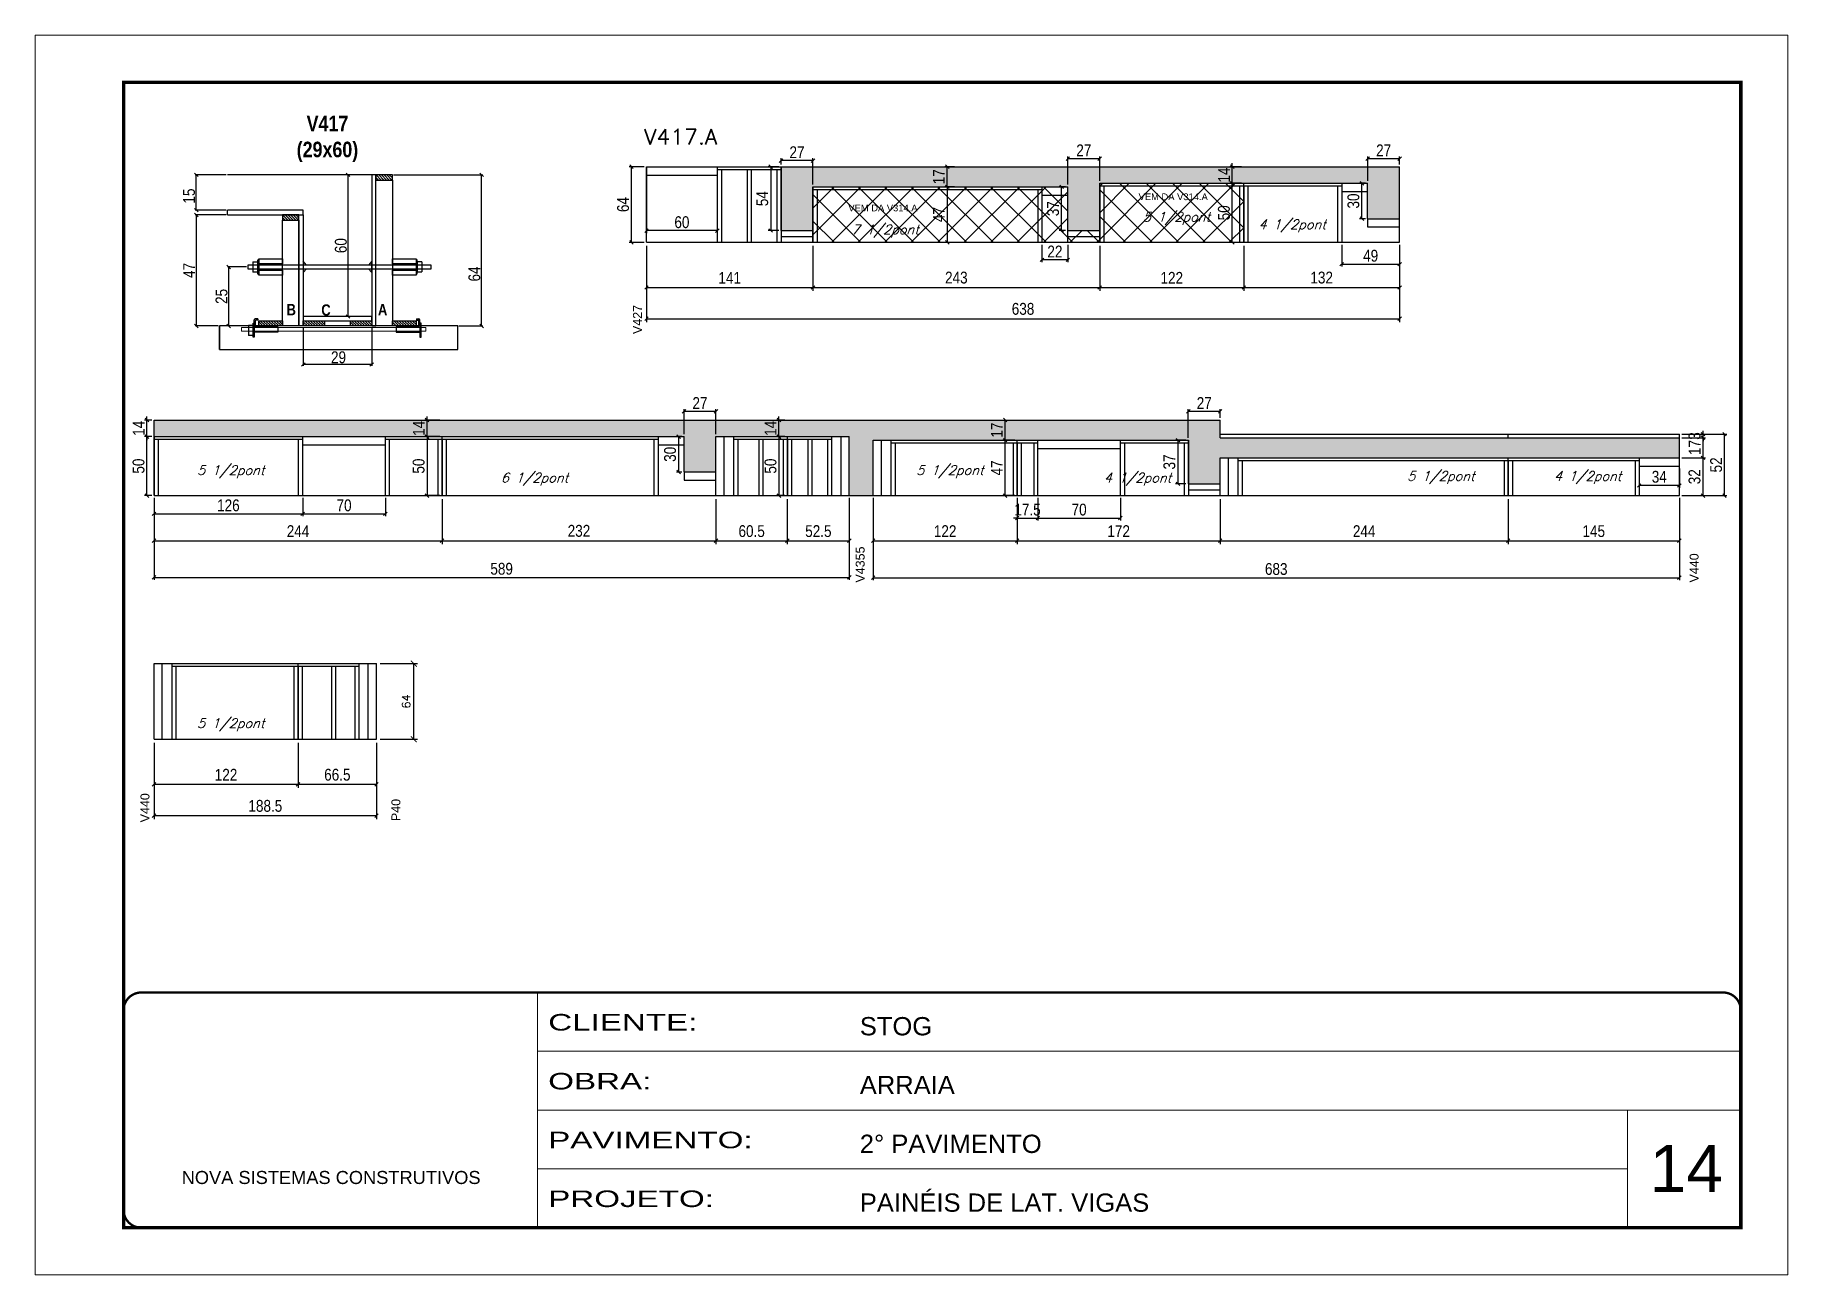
# Model space of a CAD drawing. Extents: x -3394 to 16474, y -5031 to 14397.
# Drawn here: x 5857 to 7342, y 9901 to 10951 of the extents above; entities that cross this region are included whole.
import ezdxf

# ---------------------------------------------------------------- set-up
doc = ezdxf.new("R2010")
doc.units = 0
doc.linetypes.add('CONTINUO', pattern=[0])
doc.linetypes.add('DASHED', pattern=[0.75, 0.5, -0.25])
doc.layers.get('0').update_dxf_attribs({"linetype": 'CONTINUOUS'})
doc.layers.get('Defpoints').update_dxf_attribs({"linetype": 'CONTINUOUS'})
for name, color, linetype in [('1HACHURA MADEIRAS', 1, 'CONTINUOUS'), ('barrote', 251, 'CONTINUOUS'), ('COTA', 241, 'CONTINUOUS'), ('detalhes', 4, 'CONTINUOUS'), ('NOMENCLATURA', 7, 'CONTINUOUS'), ('Painéis', 200, 'CONTINUOUS'), ('presilha', 1, 'CONTINUOUS'), ('SARR_2.2x10', 60, 'CONTINUOUS'), ('SARR_2.2x7', 40, 'CONTINUOUS'), ('SARR_3.5x7', 81, 'CONTINUOUS'), ('SARR_EDITAR', 141, 'CONTINUOUS'), ('texto', 7, 'CONTINUOUS'), ('Tubo de PVC', 51, 'CONTINUOUS')]:
    doc.layers.add(name, color=color, linetype=linetype)
for name, color, linetype, lineweight in [('CARIMBO', 255, 'CONTINUOUS', 9), ('CONCRETO', 251, 'CONTINUOUS', 25), ('Folhas', 255, 'CONTINUOUS', 9), ('Hachura', 251, 'CONTINUOUS', 9), ('SARRAFO DE PRESSAO', 251, 'DASHED', 9), ('SCO-___-LAJ', 2, 'CONTINUOUS', 0), ('Texto Seção', 7, 'CONTINUOUS', 15)]:
    doc.layers.add(name, color=color, linetype=linetype, lineweight=lineweight)
doc.styles.add('ARIAL', font='arial.ttf')
doc.styles.add('COTA TECNICA', font='techl___.ttf', dxfattribs={"height": 10})
doc.styles.add('COTA TECNICA 2X', font='techl___.ttf', dxfattribs={"height": 10})
doc.styles.add('REGUA-120', font='ROMANS.shx', dxfattribs={"height": 15})
doc.styles.add('ROMANS', font='romans.shx')
doc.styles.add('TECNICA', font='techb___.ttf', dxfattribs={"height": 10})
doc.styles.add('Tecnologia', font='')
doc.styles.get('Tecnologia').set_extended_font_data('Forgotten Futurist')
doc.dimstyles.new('Cota Paínel', dxfattribs={"dimtxt": 7, "dimasz": 5, "dimexe": 3, "dimexo": 3, "dimgap": 3, "dimtad": 1, "dimdec": 1, "dimzin": 12, "dimdsep": 46, "dimtxsty": 'ROMANS', "dimblk": 'ARCHTICK', "dimcen": 0, "dimclrd": 4, "dimclre": 4, "dimclrt": 1, "dimadec": 1, "dimazin": 3, "dimtfac": 1, "dimtdec": 1, "dimtmove": 0, "dimatfit": 3, "dimldrblk": 'OBLIQUE', "dimfxl": 1, "dimtolj": 1, "dimtzin": 12, "dimarcsym": 0})
doc.dimstyles.new('PAINEL', dxfattribs={"dimtxt": 10, "dimasz": 3, "dimexe": 3, "dimexo": 3, "dimgap": 3, "dimtad": 1, "dimdec": 1, "dimzin": 12, "dimdsep": 46, "dimtxsty": 'COTA TECNICA', "dimblk1": 'OBLIQUE', "dimblk2": 'OBLIQUE', "dimsah": 1, "dimcen": 0.9, "dimclrd": 4, "dimclre": 4, "dimclrt": 240, "dimadec": 1, "dimazin": 3, "dimtfac": 1, "dimtdec": 1, "dimtmove": 0, "dimatfit": 3, "dimfxl": 1, "dimtolj": 1, "dimtzin": 12, "dimarcsym": 0})
doc.dimstyles.new('SECAO', dxfattribs={"dimscale": 0.333333, "dimtxt": 5, "dimasz": 9, "dimexe": 3, "dimexo": 3, "dimgap": 3, "dimtad": 1, "dimdec": 1, "dimlfac": 0.5, "dimzin": 12, "dimdsep": 46, "dimtxsty": 'COTA TECNICA 2X', "dimblk1": 'OBLIQUE', "dimblk2": 'OBLIQUE', "dimsah": 1, "dimcen": 0.9, "dimclrd": 4, "dimclre": 4, "dimclrt": 240, "dimadec": 1, "dimazin": 3, "dimtfac": 1, "dimtdec": 1, "dimtmove": 0, "dimatfit": 3, "dimfxl": 1, "dimtolj": 1, "dimtzin": 12, "dimarcsym": 0})

msp = doc.modelspace()

# ---------------------------------------------------------------- texts
at = {"layer": 'CARIMBO', "style": 'ARIAL'}
msp.add_text('14', height=40, dxfattribs=at).set_placement((7225.07, 9970.97))
at = {"layer": 'detalhes', "style": 'TECNICA'}
for s, p in [('B', (6070.3, 10713.5)), ('C', (6099.71, 10713.19)), ('A', (6147.7, 10713.5))]:
    msp.add_text(s, height=9.6, dxfattribs=at).set_placement(p)
at = {"layer": 'NOMENCLATURA', "linetype": 'Continuous', "style": 'ARIAL'}
for p in [(6792.12, 10811.04), (6546.21, 10801.56)]:
    msp.add_text('VEM DA V314.A', height=5.6753, dxfattribs=at).set_placement(p)
for s, p in [('V427', (6371.33, 10697.62)), ('V4355', (6559.98, 10487.14)), ('V440', (7266.51, 10487.24)), ('V440', (5954.1, 10284.1)), ('P40', (6166.68, 10285.15))]:
    msp.add_text(s, height=7.567, rotation=90, dxfattribs=at).set_placement(p)
at = {"layer": 'NOMENCLATURA', "insert": (6104.92, 10882.55), "char_height": 13.2, "attachment_point": 2, "style": 'TECNICA'}
msp.add_mtext_dynamic_manual_height_columns('V417\\P(29x60)', width=13.2, gutter_width=1, heights=[0], dxfattribs=at)
at = {"layer": 'texto', "color": 2, "char_height": 8, "attachment_point": 5, "style": 'ROMANS'}
for s, insert in [('{\\Q19;\\C256;5 1/2pont}', (6824.16, 10795.54)), ('{\\Q19;\\C256;4 1/2pont}', (6922.2, 10789.19)), ('{\\Q19;\\C256;7 1/2pont}', (6577.36, 10784.85)), ('{\\Q19;\\C256;5 1/2pont}', (6023.02, 10581.05)), ('{\\Q19;\\C256;6 1/2pont}', (6280.36, 10574.7)), ('{\\Q19;\\C256;5 1/2pont}', (6632.24, 10581.05)), ('{\\Q19;\\C256;4 1/2pont}', (6791.26, 10574.7)), ('{\\Q19;\\C256;5 1/2pont}', (7048.24, 10576.05)), ('{\\Q19;\\C256;4 1/2pont}', (7172.57, 10576.05)), ('{\\Q19;\\C256;5 1/2pont}', (6023.02, 10366.72))]:
    msp.add_mtext(s, dxfattribs=dict(at, insert=insert))
at = {"layer": 'Texto Seção', "style": 'REGUA-120', "width": 1.05}
msp.add_text('V417.A', height=13, dxfattribs=at).set_placement((6373.16, 10858.21))

# ---------------------------------------------------------------- blocks, each defined once
blk = doc.blocks.new('9999999999')
at = {"color": 30, "linetype": 'CONTINUO'}
for p, q in [((98564.6, 34230.2), (98564.6, 34429.4)), ((98564.6, 34379.6), (99584, 34379.6)), ((98564.6, 34329.8), (99488, 34329.8)), ((99584, 34329.8), (99488, 34329.8)), ((99488, 34329.8), (99488, 34230.2)), ((98564.6, 34280), (99488, 34280))]:
    blk.add_line(p, q, dxfattribs=at)
at = {"color": 30, "linetype": 'CONTINUO', "const_width": 2}
blk.add_lwpolyline([(99584, 34230.2), (99584, 34414.4, 0.414214), (99569, 34429.4), (98229, 34429.4, 0.414214), (98214, 34414.4), (98214, 34245.2, 0.414214), (98229, 34230.2), (99584, 34230.2)], format="xyb", dxfattribs=at)
at = {"layer": 'Folhas'}
blk.add_lwpolyline([(98139, 34190.2), (99624, 34190.2), (99624, 35240.2), (98139, 35240.2)], close=True, dxfattribs=at)
at = {"layer": 'Folhas', "color": 30, "const_width": 3}
blk.add_lwpolyline([(98214, 34230.2), (99584, 34230.2), (99584, 35200.2), (98214, 35200.2)], close=True, dxfattribs=at)
at = {"color": 7, "linetype": 'Continuous', "ltscale": 5, "style": 'ARIAL'}
for s, height, p in [('STOG', 15.48, (98837.7, 34393.1)), ('ARRAIA', 15.48, (98837.7, 34343.3)), ('2° PAVIMENTO', 15.483, (98837.7, 34293.5)), ('NOVA SISTEMAS CONSTRUTIVOS', 11.059, (98263.2, 34267.2)), ('PAINÉIS DE LAT. VIGAS', 15.483, (98837.7, 34243.7))]:
    blk.add_text(s, height=height, dxfattribs=at).set_placement(p)
at = {"layer": 'Folhas', "color": 7, "style": 'Tecnologia', "width": 1.5}
for s, p in [('CLIENTE:', (98573.7, 34397.2)), ('OBRA:', (98573.7, 34347.3)), ('PAVIMENTO:', (98573.7, 34297.5)), ('PROJETO:', (98573.7, 34247.7))]:
    blk.add_text(s, height=14, dxfattribs=at).set_placement(p)
blk = doc.blocks.new('_Oblique')
at = {"color": 0, "linetype": 'ByBlock', "lineweight": -2}
blk.add_line((-0.5, -0.5), (0.5, 0.5), dxfattribs=at)
blk = doc.blocks.new('*D457')
at = {"layer": 'COTA', "color": 4, "lineweight": -2, "transparency": 16777216}
for p, q in [((6084.4, 10703.5), (6084.4, 10670.8)), ((6142.4, 10703.5), (6142.4, 10670.8)), ((6142.4, 10671.8), (6084.4, 10671.8))]:
    blk.add_line(p, q, dxfattribs=at)
at = {"layer": 'Defpoints', "color": 0, "transparency": 16777216}
for p in [(6084.4, 10704.5), (6142.4, 10704.5), (6084.4, 10671.8)]:
    blk.add_point(p, dxfattribs=at)
at = {"layer": 'COTA', "color": 4, "lineweight": -2, "transparency": 16777216, "xscale": 3, "yscale": 3, "zscale": 3, "rotation": 180}
blk.add_blockref('_Oblique', (6084.4, 10671.8), dxfattribs=at)
at = {"layer": 'COTA', "color": 4, "lineweight": -2, "transparency": 16777216, "xscale": 3, "yscale": 3, "zscale": 3}
blk.add_blockref('_Oblique', (6142.4, 10671.8), dxfattribs=at)
at = {"layer": 'COTA', "color": 240, "transparency": 16777216, "insert": (6114.3, 10677.9), "char_height": 10, "attachment_point": 5, "style": 'COTA TECNICA 2X'}
blk.add_mtext('\\A1;29', dxfattribs=at)
blk = doc.blocks.new('PRESILHA METÁLICA 1')
at = {"layer": 'presilha'}
for p, q in [((0, 13), (6, 13)), ((0, 13), (0, 0)), ((6, 0), (0, 0)), ((6, 15.5), (7.5, 15.5)), ((6, -2.5), (6, 15.5)), ((6, 13), (6, 0)), ((7.5, 10.6), (7.5, 19.9)), ((7.5, 15.5), (7.5, -2.5)), ((37.5, 4.1), (7.5, 4.1)), ((12, 21), (8.6, 21)), ((9, 11.6), (9, 18.9)), ((12, 19.5), (9.6, 19.5)), ((37.5, 11), (9.6, 11)), ((12, 21), (12, 19.5)), ((37.5, 11), (37.5, 4.1)), ((7.5, -2.5), (6, -2.5))]:
    blk.add_line(p, q, dxfattribs=at)
for centre, radius, start, end in [((8.6, 19.9), 1.14, 90, 180), ((9.6, 18.9), 0.57, 90, 180), ((9.6, 11.6), 0.57, 180, 270)]:
    blk.add_arc(centre, radius, start, end, dxfattribs=at)
blk = doc.blocks.new('PRESILHA METÁLICA 2')
at = {"layer": 'presilha'}
for p, q in [((-5.2, 23.5), (-5.2, 22)), ((-5.2, 23.5), (-1.9, 23.5)), ((-0.8, 14.6), (-0.8, 22.4)), ((-30.8, 13.5), (-30.8, 6.6)), ((-30.8, 13.5), (-2.8, 13.5)), ((-30.8, 6.6), (-0.8, 6.6)), ((-5.2, 22), (-2.8, 22)), ((-2.2, 14.1), (-2.2, 21.4)), ((0.8, 18), (-0.8, 18)), ((-0.8, 18), (-0.8, 0)), ((-0.8, 0), (0.8, 0)), ((0.8, 0), (0.8, 18))]:
    blk.add_line(p, q, dxfattribs=at)
for centre, radius, start, end in [((-1.9, 22.4), 1.14, 0, 90), ((-2.8, 21.4), 0.57, 0, 90), ((-2.8, 14.1), 0.57, 270, 0)]:
    blk.add_arc(centre, radius, start, end, dxfattribs=at)
blk = doc.blocks.new('*D458')
at = {"layer": 'COTA', "color": 4, "lineweight": -2, "transparency": 16777216}
for p, q in [((6019.1, 10798.5), (5992.8, 10798.5)), ((5993.8, 10798.5), (5993.8, 10704.5)), ((6012.4, 10704.5), (5992.8, 10704.5))]:
    blk.add_line(p, q, dxfattribs=at)
at = {"layer": 'Defpoints', "color": 0, "transparency": 16777216}
for p in [(6020.1, 10798.5), (5993.8, 10704.5), (6013.4, 10704.5)]:
    blk.add_point(p, dxfattribs=at)
at = {"layer": 'COTA', "color": 4, "lineweight": -2, "transparency": 16777216, "xscale": 3, "yscale": 3, "zscale": 3}
for p, rotation in [((5993.8, 10798.5), 90), ((5993.8, 10704.5), 270)]:
    blk.add_blockref('_Oblique', p, dxfattribs=dict(at, rotation=rotation))
at = {"layer": 'COTA', "color": 240, "transparency": 16777216, "insert": (5987.7, 10751.5), "char_height": 10, "attachment_point": 5, "rotation": 90, "style": 'COTA TECNICA 2X'}
blk.add_mtext('\\A1;47', dxfattribs=at)
blk = doc.blocks.new('*D459')
at = {"layer": 'COTA', "color": 4, "lineweight": -2, "transparency": 16777216}
for p, q in [((6141.4, 10832.5), (6121.4, 10832.5)), ((6122.4, 10712.5), (6122.4, 10832.5)), ((6134, 10712.5), (6121.4, 10712.5))]:
    blk.add_line(p, q, dxfattribs=at)
at = {"layer": 'Defpoints', "color": 0, "transparency": 16777216}
for p in [(6122.4, 10832.5), (6142.4, 10832.5), (6135, 10712.5)]:
    blk.add_point(p, dxfattribs=at)
at = {"layer": 'COTA', "color": 4, "lineweight": -2, "transparency": 16777216, "xscale": 3, "yscale": 3, "zscale": 3}
for p, rotation in [((6122.4, 10832.5), 90), ((6122.4, 10712.5), 270)]:
    blk.add_blockref('_Oblique', p, dxfattribs=dict(at, rotation=rotation))
at = {"layer": 'COTA', "color": 240, "transparency": 16777216, "insert": (6116.3, 10772.5), "char_height": 10, "attachment_point": 5, "rotation": 90, "style": 'COTA TECNICA 2X'}
blk.add_mtext('\\A1;60', dxfattribs=at)
blk = doc.blocks.new('*D460')
at = {"layer": 'COTA', "color": 4, "lineweight": -2, "transparency": 16777216}
for p, q in [((6019.1, 10832.5), (5992.8, 10832.5)), ((5993.8, 10802.5), (5993.8, 10832.5)), ((6019.1, 10802.5), (5992.8, 10802.5))]:
    blk.add_line(p, q, dxfattribs=at)
at = {"layer": 'Defpoints', "color": 0, "transparency": 16777216}
for p in [(5993.8, 10832.5), (6020.1, 10832.5), (6020.1, 10802.5)]:
    blk.add_point(p, dxfattribs=at)
at = {"layer": 'COTA', "color": 4, "lineweight": -2, "transparency": 16777216, "xscale": 3, "yscale": 3, "zscale": 3}
for p, rotation in [((5993.8, 10832.5), 90), ((5993.8, 10802.5), 270)]:
    blk.add_blockref('_Oblique', p, dxfattribs=dict(at, rotation=rotation))
at = {"layer": 'COTA', "color": 240, "transparency": 16777216, "insert": (5987.7, 10814.5), "char_height": 10, "attachment_point": 5, "rotation": 90, "style": 'COTA TECNICA 2X'}
blk.add_mtext('\\A1;15', dxfattribs=at)
blk = doc.blocks.new('*D461')
at = {"layer": 'COTA', "color": 4, "lineweight": -2, "transparency": 16777216}
for p, q in [((6161, 10832.5), (6236.5, 10832.5)), ((6235.5, 10704.5), (6235.5, 10832.5)), ((6216.3, 10704.5), (6236.5, 10704.5))]:
    blk.add_line(p, q, dxfattribs=at)
at = {"layer": 'Defpoints', "color": 0, "transparency": 16777216}
for p in [(6160, 10832.5), (6235.5, 10832.5), (6215.3, 10704.5)]:
    blk.add_point(p, dxfattribs=at)
at = {"layer": 'COTA', "color": 4, "lineweight": -2, "transparency": 16777216, "xscale": 3, "yscale": 3, "zscale": 3}
for p, rotation in [((6235.5, 10832.5), 90), ((6235.5, 10704.5), 270)]:
    blk.add_blockref('_Oblique', p, dxfattribs=dict(at, rotation=rotation))
at = {"layer": 'COTA', "color": 240, "transparency": 16777216, "insert": (6229.4, 10748.5), "char_height": 10, "attachment_point": 5, "rotation": 90, "style": 'COTA TECNICA 2X'}
blk.add_mtext('\\A1;64', dxfattribs=at)
blk = doc.blocks.new('*D463')
at = {"layer": 'COTA', "color": 4, "lineweight": -2, "transparency": 16777216}
for p, q in [((6036.3, 10754.5), (6020.3, 10754.5)), ((6021.3, 10704.5), (6021.3, 10754.5)), ((6045.8, 10704.5), (6020.3, 10704.5))]:
    blk.add_line(p, q, dxfattribs=at)
at = {"layer": 'Defpoints', "color": 0, "transparency": 16777216}
for p in [(6021.3, 10754.5), (6037.3, 10754.5), (6046.8, 10704.5)]:
    blk.add_point(p, dxfattribs=at)
at = {"layer": 'COTA', "color": 4, "lineweight": -2, "transparency": 16777216, "xscale": 3, "yscale": 3, "zscale": 3}
for p, rotation in [((6021.3, 10754.5), 90), ((6021.3, 10704.5), 270)]:
    blk.add_blockref('_Oblique', p, dxfattribs=dict(at, rotation=rotation))
at = {"layer": 'COTA', "color": 240, "transparency": 16777216, "insert": (6015.2, 10729.5), "char_height": 10, "attachment_point": 5, "rotation": 90, "style": 'COTA TECNICA 2X'}
blk.add_mtext('\\A1;25', dxfattribs=at)
blk = doc.blocks.new('*D464')
at = {"layer": 'COTA', "color": 4, "linetype": 'ByBlock', "lineweight": -2, "transparency": 16777216}
for p, q in [((6375.2, 10772.3), (6375.2, 10734.1)), ((6516.2, 10772.3), (6516.2, 10734.1)), ((6375.2, 10737.1), (6516.2, 10737.1))]:
    blk.add_line(p, q, dxfattribs=at)
at = {"layer": 'Defpoints', "color": 0, "linetype": 'ByBlock', "transparency": 16777216}
for p in [(6375.2, 10775.3), (6516.2, 10775.3), (6516.2, 10737.1)]:
    blk.add_point(p, dxfattribs=at)
at = {"layer": 'COTA', "color": 4, "linetype": 'ByBlock', "lineweight": -2, "transparency": 16777216, "xscale": 3, "yscale": 3, "zscale": 3, "rotation": 180}
blk.add_blockref('_Oblique', (6375.2, 10737.1), dxfattribs=at)
at = {"layer": 'COTA', "color": 4, "linetype": 'ByBlock', "lineweight": -2, "transparency": 16777216, "xscale": 3, "yscale": 3, "zscale": 3}
blk.add_blockref('_Oblique', (6516.2, 10737.1), dxfattribs=at)
at = {"layer": 'COTA', "color": 240, "linetype": 'ByBlock', "transparency": 16777216, "insert": (6445.7, 10745.2), "char_height": 10, "attachment_point": 5, "style": 'COTA TECNICA'}
blk.add_mtext('\\A1;141', dxfattribs=at)
blk = doc.blocks.new('*D465')
at = {"layer": 'COTA', "color": 4, "linetype": 'Continuous', "lineweight": -2, "transparency": 16777216}
for p, q in [((6375.2, 10830.3), (6375.2, 10783.2)), ((6435.2, 10830.3), (6435.2, 10783.2)), ((6435.2, 10785.2), (6375.2, 10785.2))]:
    blk.add_line(p, q, dxfattribs=at)
at = {"layer": 'Defpoints', "color": 0, "linetype": 'Continuous', "transparency": 16777216}
for p in [(6375.2, 10832.3), (6435.2, 10832.3), (6375.2, 10785.2)]:
    blk.add_point(p, dxfattribs=at)
at = {"layer": 'COTA', "color": 4, "linetype": 'Continuous', "lineweight": -2, "transparency": 16777216, "xscale": 3, "yscale": 3, "zscale": 3, "rotation": 180}
blk.add_blockref('_Oblique', (6375.2, 10785.2), dxfattribs=at)
at = {"layer": 'COTA', "color": 4, "linetype": 'Continuous', "lineweight": -2, "transparency": 16777216, "xscale": 3, "yscale": 3, "zscale": 3}
blk.add_blockref('_Oblique', (6435.2, 10785.2), dxfattribs=at)
at = {"layer": 'COTA', "color": 240, "linetype": 'Continuous', "transparency": 16777216, "insert": (6405.2, 10792.3), "char_height": 10, "attachment_point": 5, "style": 'COTA TECNICA'}
blk.add_mtext('\\A1;60', dxfattribs=at)
blk = doc.blocks.new('*D466')
at = {"layer": 'COTA', "color": 4, "linetype": 'Continuous', "lineweight": -2, "transparency": 16777216}
for p, q in [((6373.2, 10839.3), (6360.5, 10839.3)), ((6362.5, 10775.3), (6362.5, 10839.3)), ((6373.2, 10775.3), (6360.5, 10775.3))]:
    blk.add_line(p, q, dxfattribs=at)
at = {"layer": 'Defpoints', "color": 0, "linetype": 'Continuous', "transparency": 16777216}
for p in [(6362.5, 10839.3), (6375.2, 10839.3), (6375.2, 10775.3)]:
    blk.add_point(p, dxfattribs=at)
at = {"layer": 'COTA', "color": 4, "linetype": 'Continuous', "lineweight": -2, "transparency": 16777216, "xscale": 3, "yscale": 3, "zscale": 3}
for p, rotation in [((6362.5, 10839.3), 90), ((6362.5, 10775.3), 270)]:
    blk.add_blockref('_Oblique', p, dxfattribs=dict(at, rotation=rotation))
at = {"layer": 'COTA', "color": 240, "linetype": 'Continuous', "transparency": 16777216, "insert": (6355.4, 10807.3), "char_height": 10, "attachment_point": 5, "rotation": 90, "style": 'COTA TECNICA'}
blk.add_mtext('\\A1;64', dxfattribs=at)
blk = doc.blocks.new('*D467')
at = {"layer": 'COTA', "color": 4, "linetype": 'ByBlock', "lineweight": -2, "transparency": 16777216}
for p, q in [((6516.2, 10772.3), (6516.2, 10734.1)), ((6759.2, 10772.3), (6759.2, 10734.1)), ((6516.2, 10737.1), (6759.2, 10737.1))]:
    blk.add_line(p, q, dxfattribs=at)
at = {"layer": 'Defpoints', "color": 0, "linetype": 'ByBlock', "transparency": 16777216}
for p in [(6516.2, 10775.3), (6759.2, 10775.3), (6759.2, 10737.1)]:
    blk.add_point(p, dxfattribs=at)
at = {"layer": 'COTA', "color": 4, "linetype": 'ByBlock', "lineweight": -2, "transparency": 16777216, "xscale": 3, "yscale": 3, "zscale": 3, "rotation": 180}
blk.add_blockref('_Oblique', (6516.2, 10737.1), dxfattribs=at)
at = {"layer": 'COTA', "color": 4, "linetype": 'ByBlock', "lineweight": -2, "transparency": 16777216, "xscale": 3, "yscale": 3, "zscale": 3}
blk.add_blockref('_Oblique', (6759.2, 10737.1), dxfattribs=at)
at = {"layer": 'COTA', "color": 240, "linetype": 'ByBlock', "transparency": 16777216, "insert": (6637.7, 10745.4), "char_height": 10, "attachment_point": 5, "style": 'COTA TECNICA'}
blk.add_mtext('\\A1;243', dxfattribs=at)
blk = doc.blocks.new('*D468')
at = {"layer": 'COTA', "color": 4, "linetype": 'ByBlock', "lineweight": -2, "transparency": 16777216}
for p, q in [((6375.2, 10772.3), (6375.2, 10707.6)), ((7013.2, 10772.3), (7013.2, 10707.6)), ((6375.2, 10710.6), (7013.2, 10710.6))]:
    blk.add_line(p, q, dxfattribs=at)
at = {"layer": 'Defpoints', "color": 0, "linetype": 'ByBlock', "transparency": 16777216}
for p in [(6375.2, 10775.3), (7013.2, 10775.3), (7013.2, 10710.6)]:
    blk.add_point(p, dxfattribs=at)
at = {"layer": 'COTA', "color": 4, "linetype": 'ByBlock', "lineweight": -2, "transparency": 16777216, "xscale": 3, "yscale": 3, "zscale": 3, "rotation": 180}
blk.add_blockref('_Oblique', (6375.2, 10710.6), dxfattribs=at)
at = {"layer": 'COTA', "color": 4, "linetype": 'ByBlock', "lineweight": -2, "transparency": 16777216, "xscale": 3, "yscale": 3, "zscale": 3}
blk.add_blockref('_Oblique', (7013.2, 10710.6), dxfattribs=at)
at = {"layer": 'COTA', "color": 240, "linetype": 'ByBlock', "transparency": 16777216, "insert": (6694.2, 10718.9), "char_height": 10, "attachment_point": 5, "style": 'COTA TECNICA'}
blk.add_mtext('\\A1;638', dxfattribs=at)
blk = doc.blocks.new('*D469')
at = {"layer": 'COTA', "color": 4, "linetype": 'ByBlock', "lineweight": -2, "transparency": 16777216}
for p, q in [((6759.2, 10772.3), (6759.2, 10734.1)), ((6881.2, 10772.3), (6881.2, 10734.1)), ((6759.2, 10737.1), (6881.2, 10737.1))]:
    blk.add_line(p, q, dxfattribs=at)
at = {"layer": 'Defpoints', "color": 0, "linetype": 'ByBlock', "transparency": 16777216}
for p in [(6759.2, 10775.3), (6881.2, 10775.3), (6881.2, 10737.1)]:
    blk.add_point(p, dxfattribs=at)
at = {"layer": 'COTA', "color": 4, "linetype": 'ByBlock', "lineweight": -2, "transparency": 16777216, "xscale": 3, "yscale": 3, "zscale": 3, "rotation": 180}
blk.add_blockref('_Oblique', (6759.2, 10737.1), dxfattribs=at)
at = {"layer": 'COTA', "color": 4, "linetype": 'ByBlock', "lineweight": -2, "transparency": 16777216, "xscale": 3, "yscale": 3, "zscale": 3}
blk.add_blockref('_Oblique', (6881.2, 10737.1), dxfattribs=at)
at = {"layer": 'COTA', "color": 240, "linetype": 'ByBlock', "transparency": 16777216, "insert": (6820.2, 10745.2), "char_height": 10, "attachment_point": 5, "style": 'COTA TECNICA'}
blk.add_mtext('\\A1;122', dxfattribs=at)
blk = doc.blocks.new('*D470')
at = {"layer": 'COTA', "color": 4, "linetype": 'ByBlock', "lineweight": -2, "transparency": 16777216}
for p, q in [((6881.2, 10772.3), (6881.2, 10734.1)), ((7013.2, 10772.3), (7013.2, 10734.1)), ((6881.2, 10737.1), (7013.2, 10737.1))]:
    blk.add_line(p, q, dxfattribs=at)
at = {"layer": 'Defpoints', "color": 0, "linetype": 'ByBlock', "transparency": 16777216}
for p in [(6881.2, 10775.3), (7013.2, 10775.3), (7013.2, 10737.1)]:
    blk.add_point(p, dxfattribs=at)
at = {"layer": 'COTA', "color": 4, "linetype": 'ByBlock', "lineweight": -2, "transparency": 16777216, "xscale": 3, "yscale": 3, "zscale": 3, "rotation": 180}
blk.add_blockref('_Oblique', (6881.2, 10737.1), dxfattribs=at)
at = {"layer": 'COTA', "color": 4, "linetype": 'ByBlock', "lineweight": -2, "transparency": 16777216, "xscale": 3, "yscale": 3, "zscale": 3}
blk.add_blockref('_Oblique', (7013.2, 10737.1), dxfattribs=at)
at = {"layer": 'COTA', "color": 240, "linetype": 'ByBlock', "transparency": 16777216, "insert": (6947.2, 10745.4), "char_height": 10, "attachment_point": 5, "style": 'COTA TECNICA'}
blk.add_mtext('\\A1;132', dxfattribs=at)
blk = doc.blocks.new('*D471')
at = {"layer": 'COTA', "color": 4, "linetype": 'ByBlock', "lineweight": -2, "transparency": 16777216}
for p, q in [((5958, 10557.8), (5958, 10519.6)), ((6202, 10557.8), (6202, 10519.6)), ((5958, 10522.6), (6202, 10522.6))]:
    blk.add_line(p, q, dxfattribs=at)
at = {"layer": 'Defpoints', "color": 0, "linetype": 'ByBlock', "transparency": 16777216}
for p in [(5958, 10560.8), (6202, 10560.8), (6202, 10522.6)]:
    blk.add_point(p, dxfattribs=at)
at = {"layer": 'COTA', "color": 4, "linetype": 'ByBlock', "lineweight": -2, "transparency": 16777216, "xscale": 3, "yscale": 3, "zscale": 3, "rotation": 180}
blk.add_blockref('_Oblique', (5958, 10522.6), dxfattribs=at)
at = {"layer": 'COTA', "color": 4, "linetype": 'ByBlock', "lineweight": -2, "transparency": 16777216, "xscale": 3, "yscale": 3, "zscale": 3}
blk.add_blockref('_Oblique', (6202, 10522.6), dxfattribs=at)
at = {"layer": 'COTA', "color": 240, "linetype": 'ByBlock', "transparency": 16777216, "insert": (6080, 10530.7), "char_height": 10, "attachment_point": 5, "style": 'COTA TECNICA'}
blk.add_mtext('\\A1;244', dxfattribs=at)
blk = doc.blocks.new('*D472')
at = {"layer": 'COTA', "color": 4, "linetype": 'ByBlock', "lineweight": -2, "transparency": 16777216}
for p, q in [((6202, 10557.8), (6202, 10519.6)), ((6434, 10557.8), (6434, 10519.6)), ((6202, 10522.6), (6434, 10522.6))]:
    blk.add_line(p, q, dxfattribs=at)
at = {"layer": 'Defpoints', "color": 0, "linetype": 'ByBlock', "transparency": 16777216}
for p in [(6202, 10560.8), (6434, 10560.8), (6434, 10522.6)]:
    blk.add_point(p, dxfattribs=at)
at = {"layer": 'COTA', "color": 4, "linetype": 'ByBlock', "lineweight": -2, "transparency": 16777216, "xscale": 3, "yscale": 3, "zscale": 3, "rotation": 180}
blk.add_blockref('_Oblique', (6202, 10522.6), dxfattribs=at)
at = {"layer": 'COTA', "color": 4, "linetype": 'ByBlock', "lineweight": -2, "transparency": 16777216, "xscale": 3, "yscale": 3, "zscale": 3}
blk.add_blockref('_Oblique', (6434, 10522.6), dxfattribs=at)
at = {"layer": 'COTA', "color": 240, "linetype": 'ByBlock', "transparency": 16777216, "insert": (6318, 10530.9), "char_height": 10, "attachment_point": 5, "style": 'COTA TECNICA'}
blk.add_mtext('\\A1;232', dxfattribs=at)
blk = doc.blocks.new('*D473')
at = {"layer": 'COTA', "color": 4, "linetype": 'Continuous', "lineweight": -2, "transparency": 16777216}
for p, q in [((5958, 10558.8), (5958, 10489.6)), ((6547, 10558.8), (6547, 10489.6)), ((5958, 10491.6), (6547, 10491.6))]:
    blk.add_line(p, q, dxfattribs=at)
at = {"layer": 'Defpoints', "color": 0, "linetype": 'Continuous', "transparency": 16777216}
for p in [(5958, 10560.8), (6547, 10560.8), (6547, 10491.6)]:
    blk.add_point(p, dxfattribs=at)
at = {"layer": 'COTA', "color": 4, "linetype": 'Continuous', "lineweight": -2, "transparency": 16777216, "xscale": 3, "yscale": 3, "zscale": 3, "rotation": 180}
blk.add_blockref('_Oblique', (5958, 10491.6), dxfattribs=at)
at = {"layer": 'COTA', "color": 4, "linetype": 'Continuous', "lineweight": -2, "transparency": 16777216, "xscale": 3, "yscale": 3, "zscale": 3}
blk.add_blockref('_Oblique', (6547, 10491.6), dxfattribs=at)
at = {"layer": 'COTA', "color": 240, "linetype": 'Continuous', "transparency": 16777216, "insert": (6252.5, 10498.8), "char_height": 10, "attachment_point": 5, "style": 'COTA TECNICA'}
blk.add_mtext('\\A1;589', dxfattribs=at)
blk = doc.blocks.new('*D474')
at = {"layer": 'COTA', "color": 4, "linetype": 'Continuous', "lineweight": -2, "transparency": 16777216}
for p, q in [((5958, 10558.8), (5958, 10543.4)), ((6084, 10558.8), (6084, 10543.4)), ((5958, 10545.4), (6084, 10545.4))]:
    blk.add_line(p, q, dxfattribs=at)
at = {"layer": 'Defpoints', "color": 0, "linetype": 'Continuous', "transparency": 16777216}
for p in [(5958, 10560.8), (6084, 10560.8), (6084, 10545.4)]:
    blk.add_point(p, dxfattribs=at)
at = {"layer": 'COTA', "color": 4, "linetype": 'Continuous', "lineweight": -2, "transparency": 16777216, "xscale": 3, "yscale": 3, "zscale": 3, "rotation": 180}
blk.add_blockref('_Oblique', (5958, 10545.4), dxfattribs=at)
at = {"layer": 'COTA', "color": 4, "linetype": 'Continuous', "lineweight": -2, "transparency": 16777216, "xscale": 3, "yscale": 3, "zscale": 3}
blk.add_blockref('_Oblique', (6084, 10545.4), dxfattribs=at)
at = {"layer": 'COTA', "color": 240, "linetype": 'Continuous', "transparency": 16777216, "insert": (6021, 10552.5), "char_height": 10, "attachment_point": 5, "style": 'COTA TECNICA'}
blk.add_mtext('\\A1;126', dxfattribs=at)
blk = doc.blocks.new('*D475')
at = {"layer": 'COTA', "color": 4, "linetype": 'Continuous', "lineweight": -2, "transparency": 16777216}
for p, q in [((6084, 10558.8), (6084, 10543.4)), ((6154, 10558.8), (6154, 10543.4)), ((6084, 10545.4), (6154, 10545.4))]:
    blk.add_line(p, q, dxfattribs=at)
at = {"layer": 'Defpoints', "color": 0, "linetype": 'Continuous', "transparency": 16777216}
for p in [(6084, 10560.8), (6154, 10560.8), (6154, 10545.4)]:
    blk.add_point(p, dxfattribs=at)
at = {"layer": 'COTA', "color": 4, "linetype": 'Continuous', "lineweight": -2, "transparency": 16777216, "xscale": 3, "yscale": 3, "zscale": 3, "rotation": 180}
blk.add_blockref('_Oblique', (6084, 10545.4), dxfattribs=at)
at = {"layer": 'COTA', "color": 4, "linetype": 'Continuous', "lineweight": -2, "transparency": 16777216, "xscale": 3, "yscale": 3, "zscale": 3}
blk.add_blockref('_Oblique', (6154, 10545.4), dxfattribs=at)
at = {"layer": 'COTA', "color": 240, "linetype": 'Continuous', "transparency": 16777216, "insert": (6119, 10552.5), "char_height": 10, "attachment_point": 5, "style": 'COTA TECNICA'}
blk.add_mtext('\\A1;70', dxfattribs=at)
blk = doc.blocks.new('*D476')
at = {"layer": 'COTA', "color": 4, "linetype": 'ByBlock', "lineweight": -2, "transparency": 16777216}
for p, q in [((6434, 10557.8), (6434, 10519.6)), ((6494.5, 10557.8), (6494.5, 10519.6)), ((6434, 10522.6), (6494.5, 10522.6))]:
    blk.add_line(p, q, dxfattribs=at)
at = {"layer": 'Defpoints', "color": 0, "linetype": 'ByBlock', "transparency": 16777216}
for p in [(6434, 10560.8), (6494.5, 10560.8), (6494.5, 10522.6)]:
    blk.add_point(p, dxfattribs=at)
at = {"layer": 'COTA', "color": 4, "linetype": 'ByBlock', "lineweight": -2, "transparency": 16777216, "xscale": 3, "yscale": 3, "zscale": 3, "rotation": 180}
blk.add_blockref('_Oblique', (6434, 10522.6), dxfattribs=at)
at = {"layer": 'COTA', "color": 4, "linetype": 'ByBlock', "lineweight": -2, "transparency": 16777216, "xscale": 3, "yscale": 3, "zscale": 3}
blk.add_blockref('_Oblique', (6494.5, 10522.6), dxfattribs=at)
at = {"layer": 'COTA', "color": 240, "linetype": 'ByBlock', "transparency": 16777216, "insert": (6464.3, 10530.7), "char_height": 10, "attachment_point": 5, "style": 'COTA TECNICA'}
blk.add_mtext('\\A1;60.5', dxfattribs=at)
blk = doc.blocks.new('*D477')
at = {"layer": 'COTA', "color": 4, "linetype": 'ByBlock', "lineweight": -2, "transparency": 16777216}
for p, q in [((6494.5, 10557.8), (6494.5, 10519.6)), ((6547, 10557.8), (6547, 10519.6)), ((6494.5, 10522.6), (6547, 10522.6))]:
    blk.add_line(p, q, dxfattribs=at)
at = {"layer": 'Defpoints', "color": 0, "linetype": 'ByBlock', "transparency": 16777216}
for p in [(6494.5, 10560.8), (6547, 10560.8), (6547, 10522.6)]:
    blk.add_point(p, dxfattribs=at)
at = {"layer": 'COTA', "color": 4, "linetype": 'ByBlock', "lineweight": -2, "transparency": 16777216, "xscale": 3, "yscale": 3, "zscale": 3, "rotation": 180}
blk.add_blockref('_Oblique', (6494.5, 10522.6), dxfattribs=at)
at = {"layer": 'COTA', "color": 4, "linetype": 'ByBlock', "lineweight": -2, "transparency": 16777216, "xscale": 3, "yscale": 3, "zscale": 3}
blk.add_blockref('_Oblique', (6547, 10522.6), dxfattribs=at)
at = {"layer": 'COTA', "color": 240, "linetype": 'ByBlock', "transparency": 16777216, "insert": (6520.8, 10530.7), "char_height": 10, "attachment_point": 5, "style": 'COTA TECNICA'}
blk.add_mtext('\\A1;52.5', dxfattribs=at)
blk = doc.blocks.new('*D478')
at = {"layer": 'COTA', "color": 4, "linetype": 'ByBlock', "lineweight": -2, "transparency": 16777216}
for p, q in [((6567.2, 10557.8), (6567.2, 10519.6)), ((6689.2, 10557.8), (6689.2, 10519.6)), ((6567.2, 10522.6), (6689.2, 10522.6))]:
    blk.add_line(p, q, dxfattribs=at)
at = {"layer": 'Defpoints', "color": 0, "linetype": 'ByBlock', "transparency": 16777216}
for p in [(6567.2, 10560.8), (6689.2, 10560.8), (6689.2, 10522.6)]:
    blk.add_point(p, dxfattribs=at)
at = {"layer": 'COTA', "color": 4, "linetype": 'ByBlock', "lineweight": -2, "transparency": 16777216, "xscale": 3, "yscale": 3, "zscale": 3, "rotation": 180}
blk.add_blockref('_Oblique', (6567.2, 10522.6), dxfattribs=at)
at = {"layer": 'COTA', "color": 4, "linetype": 'ByBlock', "lineweight": -2, "transparency": 16777216, "xscale": 3, "yscale": 3, "zscale": 3}
blk.add_blockref('_Oblique', (6689.2, 10522.6), dxfattribs=at)
at = {"layer": 'COTA', "color": 240, "linetype": 'ByBlock', "transparency": 16777216, "insert": (6628.2, 10530.7), "char_height": 10, "attachment_point": 5, "style": 'COTA TECNICA'}
blk.add_mtext('\\A1;122', dxfattribs=at)
blk = doc.blocks.new('*D479')
at = {"layer": 'COTA', "color": 4, "linetype": 'ByBlock', "lineweight": -2, "transparency": 16777216}
for p, q in [((6689.2, 10557.8), (6689.2, 10519.6)), ((6861.2, 10557.8), (6861.2, 10519.6)), ((6689.2, 10522.6), (6861.2, 10522.6))]:
    blk.add_line(p, q, dxfattribs=at)
at = {"layer": 'Defpoints', "color": 0, "linetype": 'ByBlock', "transparency": 16777216}
for p in [(6689.2, 10560.8), (6861.2, 10560.8), (6861.2, 10522.6)]:
    blk.add_point(p, dxfattribs=at)
at = {"layer": 'COTA', "color": 4, "linetype": 'ByBlock', "lineweight": -2, "transparency": 16777216, "xscale": 3, "yscale": 3, "zscale": 3, "rotation": 180}
blk.add_blockref('_Oblique', (6689.2, 10522.6), dxfattribs=at)
at = {"layer": 'COTA', "color": 4, "linetype": 'ByBlock', "lineweight": -2, "transparency": 16777216, "xscale": 3, "yscale": 3, "zscale": 3}
blk.add_blockref('_Oblique', (6861.2, 10522.6), dxfattribs=at)
at = {"layer": 'COTA', "color": 240, "linetype": 'ByBlock', "transparency": 16777216, "insert": (6775.2, 10530.7), "char_height": 10, "attachment_point": 5, "style": 'COTA TECNICA'}
blk.add_mtext('\\A1;172', dxfattribs=at)
blk = doc.blocks.new('*D480')
at = {"layer": 'COTA', "color": 4, "linetype": 'Continuous', "lineweight": -2, "transparency": 16777216}
for p, q in [((6567.2, 10558.8), (6567.2, 10489.3)), ((7250.2, 10558.8), (7250.2, 10489.3)), ((6567.2, 10491.3), (7250.2, 10491.3))]:
    blk.add_line(p, q, dxfattribs=at)
at = {"layer": 'Defpoints', "color": 0, "linetype": 'Continuous', "transparency": 16777216}
for p in [(6567.2, 10560.8), (7250.2, 10560.8), (7250.2, 10491.3)]:
    blk.add_point(p, dxfattribs=at)
at = {"layer": 'COTA', "color": 4, "linetype": 'Continuous', "lineweight": -2, "transparency": 16777216, "xscale": 3, "yscale": 3, "zscale": 3, "rotation": 180}
blk.add_blockref('_Oblique', (6567.2, 10491.3), dxfattribs=at)
at = {"layer": 'COTA', "color": 4, "linetype": 'Continuous', "lineweight": -2, "transparency": 16777216, "xscale": 3, "yscale": 3, "zscale": 3}
blk.add_blockref('_Oblique', (7250.2, 10491.3), dxfattribs=at)
at = {"layer": 'COTA', "color": 240, "linetype": 'Continuous', "transparency": 16777216, "insert": (6908.7, 10498.6), "char_height": 10, "attachment_point": 5, "style": 'COTA TECNICA'}
blk.add_mtext('\\A1;683', dxfattribs=at)
blk = doc.blocks.new('*D481')
at = {"layer": 'COTA', "color": 4, "linetype": 'Continuous', "lineweight": -2, "transparency": 16777216}
for p, q in [((6689.2, 10558.8), (6689.2, 10539.8)), ((6706.7, 10558.8), (6706.7, 10539.8)), ((6689.2, 10541.8), (6686.2, 10541.8)), ((6689.2, 10541.8), (6706.7, 10541.8)), ((6706.7, 10541.8), (6709.7, 10541.8))]:
    blk.add_line(p, q, dxfattribs=at)
at = {"layer": 'Defpoints', "color": 0, "linetype": 'Continuous', "transparency": 16777216}
for p in [(6689.2, 10560.8), (6706.7, 10560.8), (6706.7, 10541.8)]:
    blk.add_point(p, dxfattribs=at)
at = {"layer": 'COTA', "color": 4, "linetype": 'Continuous', "lineweight": -2, "transparency": 16777216, "xscale": 3, "yscale": 3, "zscale": 3}
blk.add_blockref('_Oblique', (6689.2, 10541.8), dxfattribs=at)
at = {"layer": 'COTA', "color": 4, "linetype": 'Continuous', "lineweight": -2, "transparency": 16777216, "xscale": 3, "yscale": 3, "zscale": 3, "rotation": 180}
blk.add_blockref('_Oblique', (6706.7, 10541.8), dxfattribs=at)
at = {"layer": 'COTA', "color": 240, "linetype": 'Continuous', "transparency": 16777216, "insert": (6698, 10548.9), "char_height": 10, "attachment_point": 5, "style": 'COTA TECNICA'}
blk.add_mtext('\\A1;17.5', dxfattribs=at)
blk = doc.blocks.new('*D482')
at = {"layer": 'COTA', "color": 4, "linetype": 'Continuous', "lineweight": -2, "transparency": 16777216}
for p, q in [((6706.7, 10558.8), (6706.7, 10539.8)), ((6776.7, 10558.8), (6776.7, 10539.8)), ((6706.7, 10541.8), (6776.7, 10541.8))]:
    blk.add_line(p, q, dxfattribs=at)
at = {"layer": 'Defpoints', "color": 0, "linetype": 'Continuous', "transparency": 16777216}
for p in [(6706.7, 10560.8), (6776.7, 10560.8), (6776.7, 10541.8)]:
    blk.add_point(p, dxfattribs=at)
at = {"layer": 'COTA', "color": 4, "linetype": 'Continuous', "lineweight": -2, "transparency": 16777216, "xscale": 3, "yscale": 3, "zscale": 3, "rotation": 180}
blk.add_blockref('_Oblique', (6706.7, 10541.8), dxfattribs=at)
at = {"layer": 'COTA', "color": 4, "linetype": 'Continuous', "lineweight": -2, "transparency": 16777216, "xscale": 3, "yscale": 3, "zscale": 3}
blk.add_blockref('_Oblique', (6776.7, 10541.8), dxfattribs=at)
at = {"layer": 'COTA', "color": 240, "linetype": 'Continuous', "transparency": 16777216, "insert": (6741.7, 10548.9), "char_height": 10, "attachment_point": 5, "style": 'COTA TECNICA'}
blk.add_mtext('\\A1;70', dxfattribs=at)
blk = doc.blocks.new('*D483')
at = {"layer": 'COTA', "color": 4, "linetype": 'ByBlock', "lineweight": -2, "transparency": 16777216}
for p, q in [((6861.2, 10557.8), (6861.2, 10519.6)), ((7105.2, 10557.8), (7105.2, 10519.6)), ((6861.2, 10522.6), (7105.2, 10522.6))]:
    blk.add_line(p, q, dxfattribs=at)
at = {"layer": 'Defpoints', "color": 0, "linetype": 'ByBlock', "transparency": 16777216}
for p in [(6861.2, 10560.8), (7105.2, 10560.8), (7105.2, 10522.6)]:
    blk.add_point(p, dxfattribs=at)
at = {"layer": 'COTA', "color": 4, "linetype": 'ByBlock', "lineweight": -2, "transparency": 16777216, "xscale": 3, "yscale": 3, "zscale": 3, "rotation": 180}
blk.add_blockref('_Oblique', (6861.2, 10522.6), dxfattribs=at)
at = {"layer": 'COTA', "color": 4, "linetype": 'ByBlock', "lineweight": -2, "transparency": 16777216, "xscale": 3, "yscale": 3, "zscale": 3}
blk.add_blockref('_Oblique', (7105.2, 10522.6), dxfattribs=at)
at = {"layer": 'COTA', "color": 240, "linetype": 'ByBlock', "transparency": 16777216, "insert": (6983.2, 10530.7), "char_height": 10, "attachment_point": 5, "style": 'COTA TECNICA'}
blk.add_mtext('\\A1;244', dxfattribs=at)
blk = doc.blocks.new('*D484')
at = {"layer": 'COTA', "color": 4, "linetype": 'ByBlock', "lineweight": -2, "transparency": 16777216}
for p, q in [((7105.2, 10557.8), (7105.2, 10519.6)), ((7250.2, 10557.8), (7250.2, 10519.6)), ((7105.2, 10522.6), (7250.2, 10522.6))]:
    blk.add_line(p, q, dxfattribs=at)
at = {"layer": 'Defpoints', "color": 0, "linetype": 'ByBlock', "transparency": 16777216}
for p in [(7105.2, 10560.8), (7250.2, 10560.8), (7250.2, 10522.6)]:
    blk.add_point(p, dxfattribs=at)
at = {"layer": 'COTA', "color": 4, "linetype": 'ByBlock', "lineweight": -2, "transparency": 16777216, "xscale": 3, "yscale": 3, "zscale": 3, "rotation": 180}
blk.add_blockref('_Oblique', (7105.2, 10522.6), dxfattribs=at)
at = {"layer": 'COTA', "color": 4, "linetype": 'ByBlock', "lineweight": -2, "transparency": 16777216, "xscale": 3, "yscale": 3, "zscale": 3}
blk.add_blockref('_Oblique', (7250.2, 10522.6), dxfattribs=at)
at = {"layer": 'COTA', "color": 240, "linetype": 'ByBlock', "transparency": 16777216, "insert": (7177.7, 10530.7), "char_height": 10, "attachment_point": 5, "style": 'COTA TECNICA'}
blk.add_mtext('\\A1;145', dxfattribs=at)
blk = doc.blocks.new('*D485')
at = {"layer": 'COTA', "color": 4, "linetype": 'Continuous', "lineweight": -2, "transparency": 16777216}
for p, q in [((7252.2, 10592.8), (7272.3, 10592.8)), ((7270.3, 10560.8), (7270.3, 10592.8)), ((7252.2, 10560.8), (7272.3, 10560.8))]:
    blk.add_line(p, q, dxfattribs=at)
at = {"layer": 'Defpoints', "color": 0, "linetype": 'Continuous', "transparency": 16777216}
for p in [(7250.2, 10592.8), (7270.3, 10592.8), (7250.2, 10560.8)]:
    blk.add_point(p, dxfattribs=at)
at = {"layer": 'COTA', "color": 4, "linetype": 'Continuous', "lineweight": -2, "transparency": 16777216, "xscale": 3, "yscale": 3, "zscale": 3}
for p, rotation in [((7270.3, 10592.8), 90), ((7270.3, 10560.8), 270)]:
    blk.add_blockref('_Oblique', p, dxfattribs=dict(at, rotation=rotation))
at = {"layer": 'COTA', "color": 240, "linetype": 'Continuous', "transparency": 16777216, "insert": (7263.1, 10576.8), "char_height": 10, "attachment_point": 5, "rotation": 90, "style": 'COTA TECNICA'}
blk.add_mtext('\\A1;32', dxfattribs=at)
blk = doc.blocks.new('*D486')
at = {"layer": 'COTA', "color": 4, "linetype": 'Continuous', "lineweight": -2, "transparency": 16777216}
for p, q in [((7252.2, 10609.8), (7272.3, 10609.8)), ((7270.3, 10592.8), (7270.3, 10609.8)), ((7252.2, 10592.8), (7272.3, 10592.8))]:
    blk.add_line(p, q, dxfattribs=at)
at = {"layer": 'Defpoints', "color": 0, "linetype": 'Continuous', "transparency": 16777216}
for p in [(7250.2, 10609.8), (7270.3, 10609.8), (7250.2, 10592.8)]:
    blk.add_point(p, dxfattribs=at)
at = {"layer": 'COTA', "color": 4, "linetype": 'Continuous', "lineweight": -2, "transparency": 16777216, "xscale": 3, "yscale": 3, "zscale": 3}
for p, rotation in [((7270.3, 10609.8), 90), ((7270.3, 10592.8), 270)]:
    blk.add_blockref('_Oblique', p, dxfattribs=dict(at, rotation=rotation))
at = {"layer": 'COTA', "color": 240, "linetype": 'Continuous', "transparency": 16777216, "insert": (7263.2, 10601.5), "char_height": 10, "attachment_point": 5, "rotation": 90, "style": 'COTA TECNICA'}
blk.add_mtext('\\A1;17', dxfattribs=at)
blk = doc.blocks.new('*D487')
at = {"layer": 'COTA', "color": 4, "linetype": 'Continuous', "lineweight": -2, "transparency": 16777216}
for p, q in [((7252.2, 10612.8), (7290.5, 10612.8)), ((7288.5, 10560.8), (7288.5, 10612.8)), ((7252.2, 10560.8), (7290.5, 10560.8))]:
    blk.add_line(p, q, dxfattribs=at)
at = {"layer": 'Defpoints', "color": 0, "linetype": 'Continuous', "transparency": 16777216}
for p in [(7250.2, 10612.8), (7288.5, 10612.8), (7250.2, 10560.8)]:
    blk.add_point(p, dxfattribs=at)
at = {"layer": 'COTA', "color": 4, "linetype": 'Continuous', "lineweight": -2, "transparency": 16777216, "xscale": 3, "yscale": 3, "zscale": 3}
for p, rotation in [((7288.5, 10612.8), 90), ((7288.5, 10560.8), 270)]:
    blk.add_blockref('_Oblique', p, dxfattribs=dict(at, rotation=rotation))
at = {"layer": 'COTA', "color": 240, "linetype": 'Continuous', "transparency": 16777216, "insert": (7281.4, 10586.8), "char_height": 10, "attachment_point": 5, "rotation": 90, "style": 'COTA TECNICA'}
blk.add_mtext('\\A1;52', dxfattribs=at)
blk = doc.blocks.new('*D488')
at = {"layer": 'COTA', "color": 4, "linetype": 'Continuous', "lineweight": -2, "transparency": 16777216}
for p, q in [((7252.2, 10612.8), (7272.3, 10612.8)), ((7252.2, 10609.8), (7272.3, 10609.8)), ((7270.3, 10612.8), (7270.3, 10615.8)), ((7270.3, 10609.8), (7270.3, 10612.8)), ((7270.3, 10609.8), (7270.3, 10606.8))]:
    blk.add_line(p, q, dxfattribs=at)
at = {"layer": 'Defpoints', "color": 0, "linetype": 'Continuous', "transparency": 16777216}
for p in [(7250.2, 10612.8), (7250.2, 10609.8), (7270.3, 10612.8)]:
    blk.add_point(p, dxfattribs=at)
at = {"layer": 'COTA', "color": 4, "linetype": 'Continuous', "lineweight": -2, "transparency": 16777216, "xscale": 3, "yscale": 3, "zscale": 3}
for p, rotation in [((7270.3, 10612.8), 270), ((7270.3, 10609.8), 90)]:
    blk.add_blockref('_Oblique', p, dxfattribs=dict(at, rotation=rotation))
at = {"layer": 'COTA', "color": 240, "linetype": 'Continuous', "transparency": 16777216, "insert": (7263.1, 10611.3), "char_height": 10, "attachment_point": 5, "rotation": 90, "style": 'COTA TECNICA'}
blk.add_mtext('\\A1;3', dxfattribs=at)
blk = doc.blocks.new('*D489')
at = {"layer": 'COTA', "color": 4, "linetype": 'Continuous', "lineweight": -2, "transparency": 16777216}
for p, q in [((7216.2, 10583.8), (7216.2, 10567.4)), ((7250.2, 10583.8), (7250.2, 10567.4)), ((7250.2, 10569.4), (7216.2, 10569.4))]:
    blk.add_line(p, q, dxfattribs=at)
at = {"layer": 'Defpoints', "color": 0, "linetype": 'Continuous', "transparency": 16777216}
for p in [(7216.2, 10585.8), (7250.2, 10585.8), (7216.2, 10569.4)]:
    blk.add_point(p, dxfattribs=at)
at = {"layer": 'COTA', "color": 4, "linetype": 'Continuous', "lineweight": -2, "transparency": 16777216, "xscale": 3, "yscale": 3, "zscale": 3, "rotation": 180}
blk.add_blockref('_Oblique', (7216.2, 10569.4), dxfattribs=at)
at = {"layer": 'COTA', "color": 4, "linetype": 'Continuous', "lineweight": -2, "transparency": 16777216, "xscale": 3, "yscale": 3, "zscale": 3}
blk.add_blockref('_Oblique', (7250.2, 10569.4), dxfattribs=at)
at = {"layer": 'COTA', "color": 240, "linetype": 'Continuous', "transparency": 16777216, "insert": (7233.2, 10576.7), "char_height": 10, "attachment_point": 5, "style": 'COTA TECNICA'}
blk.add_mtext('\\A1;34', dxfattribs=at)
blk = doc.blocks.new('*D490')
at = {"layer": 'COTA', "color": 4, "linetype": 'Continuous', "lineweight": -2, "transparency": 16777216}
for p, q in [((6405, 10610.8), (6400.5, 10610.8)), ((6402.5, 10580.8), (6402.5, 10610.8)), ((6405, 10580.8), (6400.5, 10580.8))]:
    blk.add_line(p, q, dxfattribs=at)
at = {"layer": 'Defpoints', "color": 0, "linetype": 'Continuous', "transparency": 16777216}
for p in [(6402.5, 10610.8), (6407, 10610.8), (6407, 10580.8)]:
    blk.add_point(p, dxfattribs=at)
at = {"layer": 'COTA', "color": 4, "linetype": 'Continuous', "lineweight": -2, "transparency": 16777216, "xscale": 3, "yscale": 3, "zscale": 3}
for p, rotation in [((6402.5, 10610.8), 90), ((6402.5, 10580.8), 270)]:
    blk.add_blockref('_Oblique', p, dxfattribs=dict(at, rotation=rotation))
at = {"layer": 'COTA', "color": 240, "linetype": 'Continuous', "transparency": 16777216, "insert": (6395.2, 10595.8), "char_height": 10, "attachment_point": 5, "rotation": 90, "style": 'COTA TECNICA'}
blk.add_mtext('\\A1;30', dxfattribs=at)
blk = doc.blocks.new('*D491')
at = {"layer": 'COTA', "color": 4, "linetype": 'Continuous', "lineweight": -2, "transparency": 16777216}
for p, q in [((6407, 10612.8), (6407, 10634.1)), ((6434, 10612.8), (6434, 10634.1)), ((6434, 10632.1), (6407, 10632.1))]:
    blk.add_line(p, q, dxfattribs=at)
at = {"layer": 'Defpoints', "color": 0, "linetype": 'Continuous', "transparency": 16777216}
for p in [(6407, 10632.1), (6407, 10610.8), (6434, 10610.8)]:
    blk.add_point(p, dxfattribs=at)
at = {"layer": 'COTA', "color": 4, "linetype": 'Continuous', "lineweight": -2, "transparency": 16777216, "xscale": 3, "yscale": 3, "zscale": 3, "rotation": 180}
blk.add_blockref('_Oblique', (6407, 10632.1), dxfattribs=at)
at = {"layer": 'COTA', "color": 4, "linetype": 'Continuous', "lineweight": -2, "transparency": 16777216, "xscale": 3, "yscale": 3, "zscale": 3}
blk.add_blockref('_Oblique', (6434, 10632.1), dxfattribs=at)
at = {"layer": 'COTA', "color": 240, "linetype": 'Continuous', "transparency": 16777216, "insert": (6420.5, 10639.2), "char_height": 10, "attachment_point": 5, "style": 'COTA TECNICA'}
blk.add_mtext('\\A1;27', dxfattribs=at)
blk = doc.blocks.new('*D492')
at = {"layer": 'COTA', "color": 4, "linetype": 'Continuous', "lineweight": -2, "transparency": 16777216}
for p, q in [((6834.2, 10609.8), (6834.2, 10634.1)), ((6861.2, 10626.8), (6861.2, 10634.1)), ((6861.2, 10632.1), (6834.2, 10632.1))]:
    blk.add_line(p, q, dxfattribs=at)
at = {"layer": 'Defpoints', "color": 0, "linetype": 'Continuous', "transparency": 16777216}
for p in [(6834.2, 10632.1), (6861.2, 10624.8), (6834.2, 10607.8)]:
    blk.add_point(p, dxfattribs=at)
at = {"layer": 'COTA', "color": 4, "linetype": 'Continuous', "lineweight": -2, "transparency": 16777216, "xscale": 3, "yscale": 3, "zscale": 3, "rotation": 180}
blk.add_blockref('_Oblique', (6834.2, 10632.1), dxfattribs=at)
at = {"layer": 'COTA', "color": 4, "linetype": 'Continuous', "lineweight": -2, "transparency": 16777216, "xscale": 3, "yscale": 3, "zscale": 3}
blk.add_blockref('_Oblique', (6861.2, 10632.1), dxfattribs=at)
at = {"layer": 'COTA', "color": 240, "linetype": 'Continuous', "transparency": 16777216, "insert": (6847.7, 10639.2), "char_height": 10, "attachment_point": 5, "style": 'COTA TECNICA'}
blk.add_mtext('\\A1;27', dxfattribs=at)
blk = doc.blocks.new('*D493')
at = {"layer": 'COTA', "color": 4, "linetype": 'Continuous', "lineweight": -2, "transparency": 16777216}
for p, q in [((6832.2, 10607.8), (6823.5, 10607.8)), ((6825.5, 10570.8), (6825.5, 10607.8)), ((6832.2, 10570.8), (6823.5, 10570.8))]:
    blk.add_line(p, q, dxfattribs=at)
at = {"layer": 'Defpoints', "color": 0, "linetype": 'Continuous', "transparency": 16777216}
for p in [(6825.5, 10607.8), (6834.2, 10607.8), (6834.2, 10570.8)]:
    blk.add_point(p, dxfattribs=at)
at = {"layer": 'COTA', "color": 4, "linetype": 'Continuous', "lineweight": -2, "transparency": 16777216, "xscale": 3, "yscale": 3, "zscale": 3}
for p, rotation in [((6825.5, 10607.8), 90), ((6825.5, 10570.8), 270)]:
    blk.add_blockref('_Oblique', p, dxfattribs=dict(at, rotation=rotation))
at = {"layer": 'COTA', "color": 240, "linetype": 'Continuous', "transparency": 16777216, "insert": (6818.2, 10589.3), "char_height": 10, "attachment_point": 5, "rotation": 90, "style": 'COTA TECNICA'}
blk.add_mtext('\\A1;37', dxfattribs=at)
blk = doc.blocks.new('*D494')
at = {"layer": 'COTA', "color": 4, "linetype": 'ByBlock', "lineweight": -2, "transparency": 16777216}
for p, q in [((5958, 10351.5), (5958, 10313.3)), ((6080, 10351.5), (6080, 10313.3)), ((5958, 10316.3), (6080, 10316.3))]:
    blk.add_line(p, q, dxfattribs=at)
at = {"layer": 'Defpoints', "color": 0, "linetype": 'ByBlock', "transparency": 16777216}
for p in [(5958, 10354.5), (6080, 10354.5), (6080, 10316.3)]:
    blk.add_point(p, dxfattribs=at)
at = {"layer": 'COTA', "color": 4, "linetype": 'ByBlock', "lineweight": -2, "transparency": 16777216, "xscale": 3, "yscale": 3, "zscale": 3, "rotation": 180}
blk.add_blockref('_Oblique', (5958, 10316.3), dxfattribs=at)
at = {"layer": 'COTA', "color": 4, "linetype": 'ByBlock', "lineweight": -2, "transparency": 16777216, "xscale": 3, "yscale": 3, "zscale": 3}
blk.add_blockref('_Oblique', (6080, 10316.3), dxfattribs=at)
at = {"layer": 'COTA', "color": 240, "linetype": 'ByBlock', "transparency": 16777216, "insert": (6019, 10324.4), "char_height": 10, "attachment_point": 5, "style": 'COTA TECNICA'}
blk.add_mtext('\\A1;122', dxfattribs=at)
blk = doc.blocks.new('*D495')
at = {"layer": 'COTA', "color": 4, "linetype": 'ByBlock', "lineweight": -2, "transparency": 16777216}
for p, q in [((6080, 10351.5), (6080, 10313.3)), ((6146.5, 10351.5), (6146.5, 10313.3)), ((6080, 10316.3), (6146.5, 10316.3))]:
    blk.add_line(p, q, dxfattribs=at)
at = {"layer": 'Defpoints', "color": 0, "linetype": 'ByBlock', "transparency": 16777216}
for p in [(6080, 10354.5), (6146.5, 10354.5), (6146.5, 10316.3)]:
    blk.add_point(p, dxfattribs=at)
at = {"layer": 'COTA', "color": 4, "linetype": 'ByBlock', "lineweight": -2, "transparency": 16777216, "xscale": 3, "yscale": 3, "zscale": 3, "rotation": 180}
blk.add_blockref('_Oblique', (6080, 10316.3), dxfattribs=at)
at = {"layer": 'COTA', "color": 4, "linetype": 'ByBlock', "lineweight": -2, "transparency": 16777216, "xscale": 3, "yscale": 3, "zscale": 3}
blk.add_blockref('_Oblique', (6146.5, 10316.3), dxfattribs=at)
at = {"layer": 'COTA', "color": 240, "linetype": 'ByBlock', "transparency": 16777216, "insert": (6113.3, 10324.4), "char_height": 10, "attachment_point": 5, "style": 'COTA TECNICA'}
blk.add_mtext('\\A1;66.5', dxfattribs=at)
blk = doc.blocks.new('*D497')
at = {"layer": 'COTA', "color": 4, "linetype": 'ByBlock', "lineweight": -2, "transparency": 16777216}
for p, q in [((5958, 10351.5), (5958, 10286.8)), ((6146.5, 10351.5), (6146.5, 10286.8)), ((5958, 10289.8), (6146.5, 10289.8))]:
    blk.add_line(p, q, dxfattribs=at)
at = {"layer": 'Defpoints', "color": 0, "linetype": 'ByBlock', "transparency": 16777216}
for p in [(5958, 10354.5), (6146.5, 10354.5), (6146.5, 10289.8)]:
    blk.add_point(p, dxfattribs=at)
at = {"layer": 'COTA', "color": 4, "linetype": 'ByBlock', "lineweight": -2, "transparency": 16777216, "xscale": 3, "yscale": 3, "zscale": 3, "rotation": 180}
blk.add_blockref('_Oblique', (5958, 10289.8), dxfattribs=at)
at = {"layer": 'COTA', "color": 4, "linetype": 'ByBlock', "lineweight": -2, "transparency": 16777216, "xscale": 3, "yscale": 3, "zscale": 3}
blk.add_blockref('_Oblique', (6146.5, 10289.8), dxfattribs=at)
at = {"layer": 'COTA', "color": 240, "linetype": 'ByBlock', "transparency": 16777216, "insert": (6052.3, 10298), "char_height": 10, "attachment_point": 5, "style": 'COTA TECNICA'}
blk.add_mtext('\\A1;188.5', dxfattribs=at)
blk = doc.blocks.new('_ArchTick')
at = {"color": 0, "linetype": 'ByBlock', "const_width": 0.15}
blk.add_lwpolyline([(-0.5, -0.5), (0.5, 0.5)], dxfattribs=at)
blk = doc.blocks.new('*D496')
at = {"layer": 'COTA', "color": 4, "lineweight": -2, "transparency": 16777216}
for p, q in [((6149.5, 10418.5), (6181.1, 10418.5)), ((6178.1, 10354.5), (6178.1, 10418.5)), ((6149.5, 10354.5), (6181.1, 10354.5))]:
    blk.add_line(p, q, dxfattribs=at)
at = {"layer": 'Defpoints', "color": 0, "transparency": 16777216}
for p in [(6146.5, 10418.5), (6178.1, 10418.5), (6146.5, 10354.5)]:
    blk.add_point(p, dxfattribs=at)
at = {"layer": 'COTA', "color": 4, "lineweight": -2, "transparency": 16777216, "xscale": 5, "yscale": 5, "zscale": 5}
for p, rotation in [((6178.1, 10418.5), 90), ((6178.1, 10354.5), 270)]:
    blk.add_blockref('_ArchTick', p, dxfattribs=dict(at, rotation=rotation))
at = {"layer": 'COTA', "color": 1, "transparency": 16777216, "insert": (6171.6, 10386.5), "char_height": 7, "attachment_point": 5, "rotation": 90, "style": 'ROMANS'}
blk.add_mtext('\\A1;64', dxfattribs=at)
blk = doc.blocks.new('*D498')
at = {"layer": 'COTA', "color": 4, "linetype": 'Continuous', "lineweight": -2, "transparency": 16777216}
for p, q in [((6487.2, 10839.3), (6478.4, 10839.3)), ((6480.4, 10839.3), (6480.4, 10785.3)), ((6487.2, 10785.3), (6478.4, 10785.3))]:
    blk.add_line(p, q, dxfattribs=at)
at = {"layer": 'Defpoints', "color": 0, "linetype": 'Continuous', "transparency": 16777216}
for p in [(6489.2, 10839.3), (6480.4, 10785.3), (6489.2, 10785.3)]:
    blk.add_point(p, dxfattribs=at)
at = {"layer": 'COTA', "color": 4, "linetype": 'Continuous', "lineweight": -2, "transparency": 16777216, "xscale": 3, "yscale": 3, "zscale": 3}
for p, rotation in [((6480.4, 10839.3), 90), ((6480.4, 10785.3), 270)]:
    blk.add_blockref('_Oblique', p, dxfattribs=dict(at, rotation=rotation))
at = {"layer": 'COTA', "color": 240, "linetype": 'Continuous', "transparency": 16777216, "insert": (6473.3, 10812.3), "char_height": 10, "attachment_point": 5, "rotation": 90, "style": 'COTA TECNICA'}
blk.add_mtext('\\A1;54', dxfattribs=at)
blk = doc.blocks.new('*D499')
at = {"layer": 'COTA', "color": 4, "linetype": 'Continuous', "lineweight": -2, "transparency": 16777216}
for p, q in [((6489.2, 10841.3), (6489.2, 10846.5)), ((6516.2, 10844.5), (6489.2, 10844.5)), ((6516.2, 10824.3), (6516.2, 10846.5))]:
    blk.add_line(p, q, dxfattribs=at)
at = {"layer": 'Defpoints', "color": 0, "linetype": 'Continuous', "transparency": 16777216}
for p in [(6489.2, 10844.5), (6489.2, 10839.3), (6516.2, 10822.3)]:
    blk.add_point(p, dxfattribs=at)
at = {"layer": 'COTA', "color": 4, "linetype": 'Continuous', "lineweight": -2, "transparency": 16777216, "xscale": 3, "yscale": 3, "zscale": 3, "rotation": 180}
blk.add_blockref('_Oblique', (6489.2, 10844.5), dxfattribs=at)
at = {"layer": 'COTA', "color": 4, "linetype": 'Continuous', "lineweight": -2, "transparency": 16777216, "xscale": 3, "yscale": 3, "zscale": 3}
blk.add_blockref('_Oblique', (6516.2, 10844.5), dxfattribs=at)
at = {"layer": 'COTA', "color": 240, "linetype": 'Continuous', "transparency": 16777216, "insert": (6502.7, 10851.6), "char_height": 10, "attachment_point": 5, "style": 'COTA TECNICA'}
blk.add_mtext('\\A1;27', dxfattribs=at)
blk = doc.blocks.new('*D500')
at = {"layer": 'COTA', "color": 4, "linetype": 'Continuous', "lineweight": -2, "transparency": 16777216}
for p, q in [((6710.2, 10773.3), (6710.2, 10758.5)), ((6732.2, 10773.3), (6732.2, 10758.5)), ((6732.2, 10760.5), (6710.2, 10760.5))]:
    blk.add_line(p, q, dxfattribs=at)
at = {"layer": 'Defpoints', "color": 0, "linetype": 'Continuous', "transparency": 16777216}
for p in [(6710.2, 10775.3), (6732.2, 10775.3), (6710.2, 10760.5)]:
    blk.add_point(p, dxfattribs=at)
at = {"layer": 'COTA', "color": 4, "linetype": 'Continuous', "lineweight": -2, "transparency": 16777216, "xscale": 3, "yscale": 3, "zscale": 3, "rotation": 180}
blk.add_blockref('_Oblique', (6710.2, 10760.5), dxfattribs=at)
at = {"layer": 'COTA', "color": 4, "linetype": 'Continuous', "lineweight": -2, "transparency": 16777216, "xscale": 3, "yscale": 3, "zscale": 3}
blk.add_blockref('_Oblique', (6732.2, 10760.5), dxfattribs=at)
at = {"layer": 'COTA', "color": 240, "linetype": 'Continuous', "transparency": 16777216, "insert": (6721.2, 10767.5), "char_height": 10, "attachment_point": 5, "style": 'COTA TECNICA'}
blk.add_mtext('\\A1;22', dxfattribs=at)
blk = doc.blocks.new('*D501')
at = {"layer": 'COTA', "color": 4, "linetype": 'Continuous', "lineweight": -2, "transparency": 16777216}
for p, q in [((6730.2, 10822.3), (6724.9, 10822.3)), ((6726.9, 10785.3), (6726.9, 10822.3)), ((6730.2, 10785.3), (6724.9, 10785.3))]:
    blk.add_line(p, q, dxfattribs=at)
at = {"layer": 'Defpoints', "color": 0, "linetype": 'Continuous', "transparency": 16777216}
for p in [(6726.9, 10822.3), (6732.2, 10822.3), (6732.2, 10785.3)]:
    blk.add_point(p, dxfattribs=at)
at = {"layer": 'COTA', "color": 4, "linetype": 'Continuous', "lineweight": -2, "transparency": 16777216, "xscale": 3, "yscale": 3, "zscale": 3}
for p, rotation in [((6726.9, 10822.3), 90), ((6726.9, 10785.3), 270)]:
    blk.add_blockref('_Oblique', p, dxfattribs=dict(at, rotation=rotation))
at = {"layer": 'COTA', "color": 240, "linetype": 'Continuous', "transparency": 16777216, "insert": (6719.7, 10803.8), "char_height": 10, "attachment_point": 5, "rotation": 90, "style": 'COTA TECNICA'}
blk.add_mtext('\\A1;37', dxfattribs=at)
blk = doc.blocks.new('*D502')
at = {"layer": 'COTA', "color": 4, "linetype": 'Continuous', "lineweight": -2, "transparency": 16777216}
for p, q in [((6732.2, 10824.3), (6732.2, 10848.1)), ((6759.2, 10846.1), (6732.2, 10846.1)), ((6759.2, 10827.3), (6759.2, 10848.1))]:
    blk.add_line(p, q, dxfattribs=at)
at = {"layer": 'Defpoints', "color": 0, "linetype": 'Continuous', "transparency": 16777216}
for p in [(6732.2, 10846.1), (6732.2, 10822.3), (6759.2, 10825.3)]:
    blk.add_point(p, dxfattribs=at)
at = {"layer": 'COTA', "color": 4, "linetype": 'Continuous', "lineweight": -2, "transparency": 16777216, "xscale": 3, "yscale": 3, "zscale": 3, "rotation": 180}
blk.add_blockref('_Oblique', (6732.2, 10846.1), dxfattribs=at)
at = {"layer": 'COTA', "color": 4, "linetype": 'Continuous', "lineweight": -2, "transparency": 16777216, "xscale": 3, "yscale": 3, "zscale": 3}
blk.add_blockref('_Oblique', (6759.2, 10846.1), dxfattribs=at)
at = {"layer": 'COTA', "color": 240, "linetype": 'Continuous', "transparency": 16777216, "insert": (6745.7, 10853.2), "char_height": 10, "attachment_point": 5, "style": 'COTA TECNICA'}
blk.add_mtext('\\A1;27', dxfattribs=at)
blk = doc.blocks.new('*D503')
at = {"layer": 'COTA', "color": 4, "linetype": 'Continuous', "lineweight": -2, "transparency": 16777216}
for p, q in [((6636.2, 10822.3), (6628, 10822.3)), ((6630, 10822.3), (6630, 10775.3)), ((6636.2, 10775.3), (6628, 10775.3))]:
    blk.add_line(p, q, dxfattribs=at)
at = {"layer": 'Defpoints', "color": 0, "linetype": 'Continuous', "transparency": 16777216}
for p in [(6638.2, 10822.3), (6630, 10775.3), (6638.2, 10775.3)]:
    blk.add_point(p, dxfattribs=at)
at = {"layer": 'COTA', "color": 4, "linetype": 'Continuous', "lineweight": -2, "transparency": 16777216, "xscale": 3, "yscale": 3, "zscale": 3}
for p, rotation in [((6630, 10822.3), 90), ((6630, 10775.3), 270)]:
    blk.add_blockref('_Oblique', p, dxfattribs=dict(at, rotation=rotation))
at = {"layer": 'COTA', "color": 240, "linetype": 'Continuous', "transparency": 16777216, "insert": (6622.9, 10798.8), "char_height": 10, "attachment_point": 5, "rotation": 90, "style": 'COTA TECNICA'}
blk.add_mtext('\\A1;47', dxfattribs=at)
blk = doc.blocks.new('*D504')
at = {"layer": 'COTA', "color": 4, "linetype": 'Continuous', "lineweight": -2, "transparency": 16777216}
for p, q in [((6636.2, 10839.3), (6628, 10839.3)), ((6630, 10822.3), (6630, 10839.3)), ((6636.2, 10822.3), (6628, 10822.3))]:
    blk.add_line(p, q, dxfattribs=at)
at = {"layer": 'Defpoints', "color": 0, "linetype": 'Continuous', "transparency": 16777216}
for p in [(6630, 10839.3), (6638.2, 10839.3), (6638.2, 10822.3)]:
    blk.add_point(p, dxfattribs=at)
at = {"layer": 'COTA', "color": 4, "linetype": 'Continuous', "lineweight": -2, "transparency": 16777216, "xscale": 3, "yscale": 3, "zscale": 3}
for p, rotation in [((6630, 10839.3), 90), ((6630, 10822.3), 270)]:
    blk.add_blockref('_Oblique', p, dxfattribs=dict(at, rotation=rotation))
at = {"layer": 'COTA', "color": 240, "linetype": 'Continuous', "transparency": 16777216, "insert": (6622.9, 10830.8), "char_height": 10, "attachment_point": 5, "rotation": 90, "style": 'COTA TECNICA'}
blk.add_mtext('\\A1;17', dxfattribs=at)
blk = doc.blocks.new('*D505')
at = {"layer": 'COTA', "color": 4, "linetype": 'Continuous', "lineweight": -2, "transparency": 16777216}
for p, q in [((6879.2, 10825.3), (6869.5, 10825.3)), ((6871.5, 10775.3), (6871.5, 10825.3)), ((6879.2, 10775.3), (6869.5, 10775.3))]:
    blk.add_line(p, q, dxfattribs=at)
at = {"layer": 'Defpoints', "color": 0, "linetype": 'Continuous', "transparency": 16777216}
for p in [(6871.5, 10825.3), (6881.2, 10825.3), (6881.2, 10775.3)]:
    blk.add_point(p, dxfattribs=at)
at = {"layer": 'COTA', "color": 4, "linetype": 'Continuous', "lineweight": -2, "transparency": 16777216, "xscale": 3, "yscale": 3, "zscale": 3}
for p, rotation in [((6871.5, 10825.3), 90), ((6871.5, 10775.3), 270)]:
    blk.add_blockref('_Oblique', p, dxfattribs=dict(at, rotation=rotation))
at = {"layer": 'COTA', "color": 240, "linetype": 'Continuous', "transparency": 16777216, "insert": (6864.4, 10800.3), "char_height": 10, "attachment_point": 5, "rotation": 90, "style": 'COTA TECNICA'}
blk.add_mtext('\\A1;50', dxfattribs=at)
blk = doc.blocks.new('*D506')
at = {"layer": 'COTA', "color": 4, "linetype": 'Continuous', "lineweight": -2, "transparency": 16777216}
for p, q in [((6871.5, 10839.3), (6871.5, 10842.3)), ((6879.2, 10839.3), (6869.5, 10839.3)), ((6871.5, 10825.3), (6871.5, 10839.3)), ((6879.2, 10825.3), (6869.5, 10825.3)), ((6871.5, 10825.3), (6871.5, 10822.3))]:
    blk.add_line(p, q, dxfattribs=at)
at = {"layer": 'Defpoints', "color": 0, "linetype": 'Continuous', "transparency": 16777216}
for p in [(6871.5, 10839.3), (6881.2, 10839.3), (6881.2, 10825.3)]:
    blk.add_point(p, dxfattribs=at)
at = {"layer": 'COTA', "color": 4, "linetype": 'Continuous', "lineweight": -2, "transparency": 16777216, "xscale": 3, "yscale": 3, "zscale": 3}
for p, rotation in [((6871.5, 10839.3), 270), ((6871.5, 10825.3), 90)]:
    blk.add_blockref('_Oblique', p, dxfattribs=dict(at, rotation=rotation))
at = {"layer": 'COTA', "color": 240, "linetype": 'Continuous', "transparency": 16777216, "insert": (6864.5, 10832.3), "char_height": 10, "attachment_point": 5, "rotation": 90, "style": 'COTA TECNICA'}
blk.add_mtext('\\A1;14', dxfattribs=at)
blk = doc.blocks.new('*D507')
at = {"layer": 'COTA', "color": 4, "linetype": 'Continuous', "lineweight": -2, "transparency": 16777216}
for p, q in [((6964.2, 10773.3), (6964.2, 10754.8)), ((7013.2, 10773.3), (7013.2, 10754.8)), ((6964.2, 10756.8), (7013.2, 10756.8))]:
    blk.add_line(p, q, dxfattribs=at)
at = {"layer": 'Defpoints', "color": 0, "linetype": 'Continuous', "transparency": 16777216}
for p in [(6964.2, 10775.3), (7013.2, 10775.3), (7013.2, 10756.8)]:
    blk.add_point(p, dxfattribs=at)
at = {"layer": 'COTA', "color": 4, "linetype": 'Continuous', "lineweight": -2, "transparency": 16777216, "xscale": 3, "yscale": 3, "zscale": 3, "rotation": 180}
blk.add_blockref('_Oblique', (6964.2, 10756.8), dxfattribs=at)
at = {"layer": 'COTA', "color": 4, "linetype": 'Continuous', "lineweight": -2, "transparency": 16777216, "xscale": 3, "yscale": 3, "zscale": 3}
blk.add_blockref('_Oblique', (7013.2, 10756.8), dxfattribs=at)
at = {"layer": 'COTA', "color": 240, "linetype": 'Continuous', "transparency": 16777216, "insert": (6988.7, 10763.9), "char_height": 10, "attachment_point": 5, "style": 'COTA TECNICA'}
blk.add_mtext('\\A1;49', dxfattribs=at)
blk = doc.blocks.new('*D508')
at = {"layer": 'COTA', "color": 4, "linetype": 'Continuous', "lineweight": -2, "transparency": 16777216}
for p, q in [((6984.2, 10825.3), (6979.3, 10825.3)), ((6981.3, 10795.3), (6981.3, 10825.3)), ((6984.2, 10795.3), (6979.3, 10795.3))]:
    blk.add_line(p, q, dxfattribs=at)
at = {"layer": 'Defpoints', "color": 0, "linetype": 'Continuous', "transparency": 16777216}
for p in [(6981.3, 10825.3), (6986.2, 10825.3), (6986.2, 10795.3)]:
    blk.add_point(p, dxfattribs=at)
at = {"layer": 'COTA', "color": 4, "linetype": 'Continuous', "lineweight": -2, "transparency": 16777216, "xscale": 3, "yscale": 3, "zscale": 3}
for p, rotation in [((6981.3, 10825.3), 90), ((6981.3, 10795.3), 270)]:
    blk.add_blockref('_Oblique', p, dxfattribs=dict(at, rotation=rotation))
at = {"layer": 'COTA', "color": 240, "linetype": 'Continuous', "transparency": 16777216, "insert": (6974.1, 10810.3), "char_height": 10, "attachment_point": 5, "rotation": 90, "style": 'COTA TECNICA'}
blk.add_mtext('\\A1;30', dxfattribs=at)
blk = doc.blocks.new('*D509')
at = {"layer": 'COTA', "color": 4, "linetype": 'Continuous', "lineweight": -2, "transparency": 16777216}
for p, q in [((6986.2, 10827.3), (6986.2, 10848.1)), ((7013.2, 10846.1), (6986.2, 10846.1)), ((7013.2, 10841.3), (7013.2, 10848.1))]:
    blk.add_line(p, q, dxfattribs=at)
at = {"layer": 'Defpoints', "color": 0, "linetype": 'Continuous', "transparency": 16777216}
for p in [(6986.2, 10846.1), (7013.2, 10839.3), (6986.2, 10825.3)]:
    blk.add_point(p, dxfattribs=at)
at = {"layer": 'COTA', "color": 4, "linetype": 'Continuous', "lineweight": -2, "transparency": 16777216, "xscale": 3, "yscale": 3, "zscale": 3, "rotation": 180}
blk.add_blockref('_Oblique', (6986.2, 10846.1), dxfattribs=at)
at = {"layer": 'COTA', "color": 4, "linetype": 'Continuous', "lineweight": -2, "transparency": 16777216, "xscale": 3, "yscale": 3, "zscale": 3}
blk.add_blockref('_Oblique', (7013.2, 10846.1), dxfattribs=at)
at = {"layer": 'COTA', "color": 240, "linetype": 'Continuous', "transparency": 16777216, "insert": (6999.7, 10853.2), "char_height": 10, "attachment_point": 5, "style": 'COTA TECNICA'}
blk.add_mtext('\\A1;27', dxfattribs=at)
blk = doc.blocks.new('*D510')
at = {"layer": 'COTA', "color": 4, "linetype": 'Continuous', "lineweight": -2, "transparency": 16777216}
for p, q in [((6200, 10610.8), (6187.3, 10610.8)), ((6189.3, 10610.8), (6189.3, 10560.8)), ((6200, 10560.8), (6187.3, 10560.8))]:
    blk.add_line(p, q, dxfattribs=at)
at = {"layer": 'Defpoints', "color": 0, "linetype": 'Continuous', "transparency": 16777216}
for p in [(6202, 10610.8), (6189.3, 10560.8), (6202, 10560.8)]:
    blk.add_point(p, dxfattribs=at)
at = {"layer": 'COTA', "color": 4, "linetype": 'Continuous', "lineweight": -2, "transparency": 16777216, "xscale": 3, "yscale": 3, "zscale": 3}
for p, rotation in [((6189.3, 10610.8), 90), ((6189.3, 10560.8), 270)]:
    blk.add_blockref('_Oblique', p, dxfattribs=dict(at, rotation=rotation))
at = {"layer": 'COTA', "color": 240, "linetype": 'Continuous', "transparency": 16777216, "insert": (6182.2, 10585.8), "char_height": 10, "attachment_point": 5, "rotation": 90, "style": 'COTA TECNICA'}
blk.add_mtext('\\A1;50', dxfattribs=at)
blk = doc.blocks.new('*D511')
at = {"layer": 'COTA', "color": 4, "linetype": 'Continuous', "lineweight": -2, "transparency": 16777216}
for p, q in [((6200, 10624.8), (6187.3, 10624.8)), ((6189.3, 10624.8), (6189.3, 10627.8)), ((6189.3, 10610.8), (6189.3, 10624.8)), ((6200, 10610.8), (6187.3, 10610.8)), ((6189.3, 10610.8), (6189.3, 10607.8))]:
    blk.add_line(p, q, dxfattribs=at)
at = {"layer": 'Defpoints', "color": 0, "linetype": 'Continuous', "transparency": 16777216}
for p in [(6189.3, 10624.8), (6202, 10624.8), (6202, 10610.8)]:
    blk.add_point(p, dxfattribs=at)
at = {"layer": 'COTA', "color": 4, "linetype": 'Continuous', "lineweight": -2, "transparency": 16777216, "xscale": 3, "yscale": 3, "zscale": 3}
for p, rotation in [((6189.3, 10624.8), 270), ((6189.3, 10610.8), 90)]:
    blk.add_blockref('_Oblique', p, dxfattribs=dict(at, rotation=rotation))
at = {"layer": 'COTA', "color": 240, "linetype": 'Continuous', "transparency": 16777216, "insert": (6182.3, 10617.8), "char_height": 10, "attachment_point": 5, "rotation": 90, "style": 'COTA TECNICA'}
blk.add_mtext('\\A1;14', dxfattribs=at)
blk = doc.blocks.new('*D512')
at = {"layer": 'COTA', "color": 4, "linetype": 'Continuous', "lineweight": -2, "transparency": 16777216}
for p, q in [((6492.5, 10610.8), (6485.4, 10610.8)), ((6487.4, 10610.8), (6487.4, 10560.8)), ((6492.5, 10560.8), (6485.4, 10560.8))]:
    blk.add_line(p, q, dxfattribs=at)
at = {"layer": 'Defpoints', "color": 0, "linetype": 'Continuous', "transparency": 16777216}
for p in [(6494.5, 10610.8), (6487.4, 10560.8), (6494.5, 10560.8)]:
    blk.add_point(p, dxfattribs=at)
at = {"layer": 'COTA', "color": 4, "linetype": 'Continuous', "lineweight": -2, "transparency": 16777216, "xscale": 3, "yscale": 3, "zscale": 3}
for p, rotation in [((6487.4, 10610.8), 90), ((6487.4, 10560.8), 270)]:
    blk.add_blockref('_Oblique', p, dxfattribs=dict(at, rotation=rotation))
at = {"layer": 'COTA', "color": 240, "linetype": 'Continuous', "transparency": 16777216, "insert": (6480.3, 10585.8), "char_height": 10, "attachment_point": 5, "rotation": 90, "style": 'COTA TECNICA'}
blk.add_mtext('\\A1;50', dxfattribs=at)
blk = doc.blocks.new('*D513')
at = {"layer": 'COTA', "color": 4, "linetype": 'Continuous', "lineweight": -2, "transparency": 16777216}
for p, q in [((6492.5, 10624.8), (6485.4, 10624.8)), ((6487.4, 10624.8), (6487.4, 10627.8)), ((6487.4, 10610.8), (6487.4, 10624.8)), ((6492.5, 10610.8), (6485.4, 10610.8)), ((6487.4, 10610.8), (6487.4, 10607.8))]:
    blk.add_line(p, q, dxfattribs=at)
at = {"layer": 'Defpoints', "color": 0, "linetype": 'Continuous', "transparency": 16777216}
for p in [(6487.4, 10624.8), (6494.5, 10624.8), (6494.5, 10610.8)]:
    blk.add_point(p, dxfattribs=at)
at = {"layer": 'COTA', "color": 4, "linetype": 'Continuous', "lineweight": -2, "transparency": 16777216, "xscale": 3, "yscale": 3, "zscale": 3}
for p, rotation in [((6487.4, 10624.8), 270), ((6487.4, 10610.8), 90)]:
    blk.add_blockref('_Oblique', p, dxfattribs=dict(at, rotation=rotation))
at = {"layer": 'COTA', "color": 240, "linetype": 'Continuous', "transparency": 16777216, "insert": (6480.3, 10617.8), "char_height": 10, "attachment_point": 5, "rotation": 90, "style": 'COTA TECNICA'}
blk.add_mtext('\\A1;14', dxfattribs=at)
blk = doc.blocks.new('*D514')
at = {"layer": 'COTA', "color": 4, "linetype": 'Continuous', "lineweight": -2, "transparency": 16777216}
for p, q in [((6687.2, 10607.8), (6677.1, 10607.8)), ((6679.1, 10560.8), (6679.1, 10607.8)), ((6687.2, 10560.8), (6677.1, 10560.8))]:
    blk.add_line(p, q, dxfattribs=at)
at = {"layer": 'Defpoints', "color": 0, "linetype": 'Continuous', "transparency": 16777216}
for p in [(6679.1, 10607.8), (6689.2, 10607.8), (6689.2, 10560.8)]:
    blk.add_point(p, dxfattribs=at)
at = {"layer": 'COTA', "color": 4, "linetype": 'Continuous', "lineweight": -2, "transparency": 16777216, "xscale": 3, "yscale": 3, "zscale": 3}
for p, rotation in [((6679.1, 10607.8), 90), ((6679.1, 10560.8), 270)]:
    blk.add_blockref('_Oblique', p, dxfattribs=dict(at, rotation=rotation))
at = {"layer": 'COTA', "color": 240, "linetype": 'Continuous', "transparency": 16777216, "insert": (6672, 10584.3), "char_height": 10, "attachment_point": 5, "rotation": 90, "style": 'COTA TECNICA'}
blk.add_mtext('\\A1;47', dxfattribs=at)
blk = doc.blocks.new('*D515')
at = {"layer": 'COTA', "color": 4, "linetype": 'Continuous', "lineweight": -2, "transparency": 16777216}
for p, q in [((6679.1, 10607.8), (6679.1, 10624.8)), ((6687.2, 10607.8), (6677.1, 10607.8))]:
    blk.add_line(p, q, dxfattribs=at)
at = {"layer": 'Defpoints', "color": 0, "linetype": 'Continuous', "transparency": 16777216}
for p in [(6679.1, 10624.8), (6679.1, 10624.8), (6689.2, 10607.8)]:
    blk.add_point(p, dxfattribs=at)
at = {"layer": 'COTA', "color": 4, "linetype": 'Continuous', "lineweight": -2, "transparency": 16777216, "xscale": 3, "yscale": 3, "zscale": 3}
for p, rotation in [((6679.1, 10624.8), 90), ((6679.1, 10607.8), 270)]:
    blk.add_blockref('_Oblique', p, dxfattribs=dict(at, rotation=rotation))
at = {"layer": 'COTA', "color": 240, "linetype": 'Continuous', "transparency": 16777216, "insert": (6672, 10616.3), "char_height": 10, "attachment_point": 5, "rotation": 90, "style": 'COTA TECNICA'}
blk.add_mtext('\\A1;17', dxfattribs=at)
blk = doc.blocks.new('*D1659')
at = {"layer": 'COTA', "color": 4, "linetype": 'Continuous', "lineweight": -2, "transparency": 16777216}
for p, q in [((5956, 10610.8), (5950, 10610.8)), ((5952, 10560.8), (5952, 10610.8)), ((5956, 10560.8), (5950, 10560.8))]:
    blk.add_line(p, q, dxfattribs=at)
at = {"layer": 'Defpoints', "color": 0, "linetype": 'Continuous', "transparency": 16777216}
for p in [(5952, 10610.8), (5958, 10610.8), (5958, 10560.8)]:
    blk.add_point(p, dxfattribs=at)
at = {"layer": 'COTA', "color": 4, "linetype": 'Continuous', "lineweight": -2, "transparency": 16777216, "xscale": 3, "yscale": 3, "zscale": 3}
for p, rotation in [((5952, 10610.8), 90), ((5952, 10560.8), 270)]:
    blk.add_blockref('_Oblique', p, dxfattribs=dict(at, rotation=rotation))
at = {"layer": 'COTA', "color": 240, "linetype": 'Continuous', "transparency": 16777216, "insert": (5944.9, 10585.8), "char_height": 10, "attachment_point": 5, "rotation": 90, "style": 'COTA TECNICA'}
blk.add_mtext('\\A1;50', dxfattribs=at)
blk = doc.blocks.new('*D1660')
at = {"layer": 'COTA', "color": 4, "linetype": 'Continuous', "lineweight": -2, "transparency": 16777216}
for p, q in [((5956, 10624.8), (5950, 10624.8)), ((5952, 10624.8), (5952, 10627.8)), ((5952, 10610.8), (5952, 10624.8)), ((5956, 10610.8), (5950, 10610.8)), ((5952, 10610.8), (5952, 10607.8))]:
    blk.add_line(p, q, dxfattribs=at)
at = {"layer": 'Defpoints', "color": 0, "linetype": 'Continuous', "transparency": 16777216}
for p in [(5952, 10624.8), (5958, 10624.8), (5958, 10610.8)]:
    blk.add_point(p, dxfattribs=at)
at = {"layer": 'COTA', "color": 4, "linetype": 'Continuous', "lineweight": -2, "transparency": 16777216, "xscale": 3, "yscale": 3, "zscale": 3}
for p, rotation in [((5952, 10624.8), 270), ((5952, 10610.8), 90)]:
    blk.add_blockref('_Oblique', p, dxfattribs=dict(at, rotation=rotation))
at = {"layer": 'COTA', "color": 240, "linetype": 'Continuous', "transparency": 16777216, "insert": (5945, 10617.8), "char_height": 10, "attachment_point": 5, "rotation": 90, "style": 'COTA TECNICA'}
blk.add_mtext('\\A1;14', dxfattribs=at)

# ---------------------------------------------------------------- dimensions: what is measured, and where the dimension line sits
at = {"layer": 'COTA', "linetype": 'Continuous'}
for base, p1, p2, override, picture, middle in [((6489.16, 10844.51), (6516.16, 10822.32), (6489.16, 10839.32), {"dimexe": 2, "dimexo": 2, "dimgap": 2, "dimadec": 8, "dimtix": 1, "dimatfit": 2, "dimldrblk": 'Oblique'}, '*D499', (6502.66, 10851.58)), ((6732.16, 10846.11), (6759.16, 10825.32), (6732.16, 10822.32), {"dimexe": 2, "dimexo": 2, "dimgap": 2, "dimadec": 8, "dimtix": 1, "dimatfit": 2, "dimldrblk": 'Oblique'}, '*D502', (6745.66, 10853.18)), ((6986.16, 10846.11), (7013.16, 10839.32), (6986.16, 10825.32), {"dimexe": 2, "dimexo": 2, "dimgap": 2, "dimadec": 8, "dimtix": 1, "dimatfit": 2, "dimldrblk": 'Oblique'}, '*D509', (6999.66, 10853.18)), ((6375.16, 10785.2), (6435.16, 10832.32), (6375.16, 10832.32), {"dimexe": 2, "dimexo": 2, "dimgap": 2, "dimadec": 8, "dimtix": 1, "dimatfit": 2, "dimldrblk": 'Oblique'}, '*D465', (6405.16, 10792.3)), ((6710.16, 10760.55), (6732.16, 10775.32), (6710.16, 10775.32), {"dimexe": 2, "dimexo": 2, "dimgap": 2, "dimadec": 8, "dimtix": 1, "dimatfit": 2, "dimldrblk": 'Oblique'}, '*D500', (6721.16, 10767.55)), ((7013.16, 10756.84), (6964.16, 10775.32), (7013.16, 10775.32), {"dimexe": 2, "dimexo": 2, "dimgap": 2, "dimadec": 8, "dimtix": 1, "dimatfit": 2, "dimldrblk": 'Oblique'}, '*D507', (6988.66, 10763.94)), ((6407.02, 10632.09), (6434.02, 10610.83), (6407.02, 10610.83), {"dimexe": 2, "dimexo": 2, "dimgap": 2, "dimadec": 8, "dimtix": 1, "dimatfit": 2, "dimldrblk": 'Oblique'}, '*D491', (6420.52, 10639.16)), ((6834.24, 10632.09), (6861.24, 10624.83), (6834.24, 10607.83), {"dimexe": 2, "dimexo": 2, "dimgap": 2, "dimadec": 8, "dimtix": 1, "dimatfit": 2, "dimldrblk": 'Oblique'}, '*D492', (6847.74, 10639.16)), ((7216.24, 10569.43), (7250.24, 10585.83), (7216.24, 10585.83), {"dimexe": 2, "dimexo": 2, "dimgap": 2, "dimadec": 8, "dimtix": 1, "dimatfit": 2, "dimldrblk": 'Oblique'}, '*D489', (7233.24, 10576.65)), ((6547.02, 10491.62), (5958.02, 10560.83), (6547.02, 10560.83), {"dimexe": 2, "dimexo": 2, "dimgap": 2, "dimadec": 8, "dimtix": 1, "dimatfit": 2, "dimldrblk": 'Oblique'}, '*D473', (6252.52, 10498.76)), ((6084.02, 10545.36), (5958.02, 10560.83), (6084.02, 10560.83), {"dimexe": 2, "dimexo": 2, "dimgap": 2, "dimadec": 8, "dimtix": 1, "dimatfit": 2, "dimldrblk": 'Oblique'}, '*D474', (6021.02, 10552.47)), ((6154.02, 10545.36), (6084.02, 10560.83), (6154.02, 10560.83), {"dimexe": 2, "dimexo": 2, "dimgap": 2, "dimadec": 8, "dimtix": 1, "dimtmove": 1, "dimatfit": 2, "dimldrblk": 'Oblique'}, '*D475', (6119.02, 10552.47)), ((7250.24, 10491.32), (6567.24, 10560.83), (7250.24, 10560.83), {"dimexe": 2, "dimexo": 2, "dimgap": 2, "dimadec": 8, "dimtix": 1, "dimatfit": 2, "dimldrblk": 'Oblique'}, '*D480', (6908.74, 10498.56)), ((6706.74, 10541.77), (6689.24, 10560.83), (6706.74, 10560.83), {"dimexe": 2, "dimexo": 2, "dimgap": 2, "dimadec": 8, "dimtix": 1, "dimatfit": 2, "dimldrblk": 'Oblique'}, '*D481', (6697.99, 10548.88)), ((6776.74, 10541.77), (6706.74, 10560.83), (6776.74, 10560.83), {"dimexe": 2, "dimexo": 2, "dimgap": 2, "dimadec": 8, "dimtix": 1, "dimtmove": 1, "dimatfit": 2, "dimldrblk": 'Oblique'}, '*D482', (6741.74, 10548.87))]:
    dim = msp.add_linear_dim(base=base, p1=p1, p2=p2, dimstyle='PAINEL', override=override, dxfattribs=at)
    dim.commit()
    dim.dimension.update_dxf_attribs({"geometry": picture, "text_midpoint": middle})
for base, p1, p2, override, picture, middle in [((6362.53, 10839.32), (6375.16, 10775.32), (6375.16, 10839.32), {"dimexe": 2, "dimexo": 2, "dimgap": 2, "dimadec": 8, "dimtix": 1, "dimatfit": 2, "dimldrblk": 'Oblique'}, '*D466', (6355.43, 10807.32)), ((6480.37, 10785.32), (6489.16, 10839.32), (6489.16, 10785.32), {"dimexe": 2, "dimexo": 2, "dimgap": 2, "dimadec": 8, "dimtix": 1, "dimatfit": 2, "dimldrblk": 'Oblique'}, '*D498', (6473.26, 10812.32)), ((6630, 10839.32), (6638.16, 10822.32), (6638.16, 10839.32), {"dimexe": 2, "dimexo": 2, "dimgap": 2, "dimadec": 8, "dimtix": 1, "dimatfit": 2, "dimldrblk": 'Oblique'}, '*D504', (6622.93, 10830.82)), ((6871.53, 10839.32), (6881.16, 10825.32), (6881.16, 10839.32), {"dimexe": 2, "dimexo": 2, "dimgap": 2, "dimadec": 8, "dimtix": 1, "dimatfit": 2, "dimldrblk": 'Oblique'}, '*D506', (6864.45, 10832.32)), ((6871.53, 10825.32), (6881.16, 10775.32), (6881.16, 10825.32), {"dimexe": 2, "dimexo": 2, "dimgap": 2, "dimadec": 8, "dimtix": 1, "dimatfit": 2, "dimldrblk": 'Oblique'}, '*D505', (6864.42, 10800.32)), ((6981.27, 10825.32), (6986.16, 10795.32), (6986.16, 10825.32), {"dimexe": 2, "dimexo": 2, "dimgap": 2, "dimadec": 8, "dimtix": 1, "dimatfit": 2, "dimldrblk": 'Oblique'}, '*D508', (6974.06, 10810.32)), ((6630, 10775.32), (6638.16, 10822.32), (6638.16, 10775.32), {"dimexe": 2, "dimexo": 2, "dimgap": 2, "dimadec": 8, "dimtix": 1, "dimatfit": 2, "dimldrblk": 'Oblique'}, '*D503', (6622.93, 10798.82)), ((6726.94, 10822.32), (6732.16, 10785.32), (6732.16, 10822.32), {"dimexe": 2, "dimexo": 2, "dimgap": 2, "dimadec": 8, "dimtix": 1, "dimatfit": 2, "dimldrblk": 'Oblique'}, '*D501', (6719.72, 10803.82)), ((5952.04, 10624.83), (5958.02, 10610.83), (5958.02, 10624.83), {"dimexe": 2, "dimexo": 2, "dimgap": 2, "dimadec": 8, "dimtix": 1, "dimatfit": 2, "dimldrblk": 'Oblique'}, '*D1660', (5944.97, 10617.83)), ((6189.35, 10624.83), (6202.02, 10610.83), (6202.02, 10624.83), {"dimexe": 2, "dimexo": 2, "dimgap": 2, "dimadec": 8, "dimtix": 1, "dimatfit": 2, "dimldrblk": 'Oblique'}, '*D511', (6182.27, 10617.83)), ((6487.41, 10624.83), (6494.52, 10610.83), (6494.52, 10624.83), {"dimexe": 2, "dimexo": 2, "dimgap": 2, "dimadec": 8, "dimtix": 1, "dimatfit": 2, "dimldrblk": 'Oblique'}, '*D513', (6480.34, 10617.83)), ((6679.11, 10624.83), (6689.24, 10607.83), (6679.11, 10624.83), {"dimexe": 2, "dimexo": 2, "dimgap": 2, "dimadec": 8, "dimtix": 1, "dimtmove": 1, "dimatfit": 2, "dimldrblk": 'Oblique'}, '*D515', (6672.04, 10616.33)), ((5952.04, 10610.83), (5958.02, 10560.83), (5958.02, 10610.83), {"dimexe": 2, "dimexo": 2, "dimgap": 2, "dimadec": 8, "dimtix": 1, "dimatfit": 2, "dimldrblk": 'Oblique'}, '*D1659', (5944.93, 10585.83)), ((6189.35, 10560.83), (6202.02, 10610.83), (6202.02, 10560.83), {"dimexe": 2, "dimexo": 2, "dimgap": 2, "dimadec": 8, "dimtix": 1, "dimatfit": 2, "dimldrblk": 'Oblique'}, '*D510', (6182.24, 10585.83)), ((6402.46, 10610.83), (6407.02, 10580.83), (6407.02, 10610.83), {"dimexe": 2, "dimexo": 2, "dimgap": 2, "dimadec": 8, "dimtix": 1, "dimatfit": 2, "dimldrblk": 'Oblique'}, '*D490', (6395.24, 10595.83)), ((6487.41, 10560.83), (6494.52, 10610.83), (6494.52, 10560.83), {"dimexe": 2, "dimexo": 2, "dimgap": 2, "dimadec": 8, "dimtix": 1, "dimatfit": 2, "dimldrblk": 'Oblique'}, '*D512', (6480.3, 10585.83)), ((6679.11, 10607.83), (6689.24, 10560.83), (6689.24, 10607.83), {"dimexe": 2, "dimexo": 2, "dimgap": 2, "dimadec": 8, "dimtix": 1, "dimatfit": 2, "dimldrblk": 'Oblique'}, '*D514', (6672.04, 10584.33)), ((6825.46, 10607.83), (6834.24, 10570.83), (6834.24, 10607.83), {"dimexe": 2, "dimexo": 2, "dimgap": 2, "dimadec": 8, "dimtix": 1, "dimatfit": 2, "dimldrblk": 'Oblique'}, '*D493', (6818.24, 10589.33)), ((7270.32, 10612.83), (7250.24, 10609.83), (7250.24, 10612.83), {"dimexe": 2, "dimexo": 2, "dimgap": 2, "dimadec": 8, "dimtix": 1, "dimatfit": 2, "dimldrblk": 'Oblique'}, '*D488', (7263.1, 10611.33)), ((7288.54, 10612.83), (7250.24, 10560.83), (7250.24, 10612.83), {"dimexe": 2, "dimexo": 2, "dimgap": 2, "dimadec": 8, "dimtix": 1, "dimatfit": 2, "dimldrblk": 'Oblique'}, '*D487', (7281.43, 10586.83)), ((7270.32, 10592.83), (7250.24, 10560.83), (7250.24, 10592.83), {"dimexe": 2, "dimexo": 2, "dimgap": 2, "dimadec": 8, "dimtix": 1, "dimatfit": 2, "dimldrblk": 'Oblique'}, '*D485', (7263.1, 10576.83))]:
    dim = msp.add_linear_dim(base=base, p1=p1, p2=p2, angle=90, dimstyle='PAINEL', override=override, dxfattribs=at)
    dim.commit()
    dim.dimension.update_dxf_attribs({"geometry": picture, "text_midpoint": middle})
at = {"layer": 'COTA'}
for base, p1, p2, angle, picture, middle in [((5993.76, 10832.48), (6020.11, 10802.48), (6020.11, 10832.48), 90, '*D460', (5993.76, 10814.48)), ((6122.41, 10832.48), (6135, 10712.48), (6142.41, 10832.48), 90, '*D459', (6122.41, 10772.48)), ((6235.48, 10832.48), (6215.27, 10704.48), (6160.01, 10832.48), 90, '*D461', (6235.48, 10748.48)), ((6084.41, 10671.83), (6142.41, 10704.48), (6084.41, 10704.48), 180, '*D457', (6114.32, 10671.83))]:
    dim = msp.add_linear_dim(base=base, p1=p1, p2=p2, angle=angle, dimstyle='SECAO', dxfattribs=at)
    dim.commit()
    dim.dimension.update_dxf_attribs({"geometry": picture, "text_midpoint": middle, "dimtype": 160})
for base, p1, p2, dimstyle, picture, middle in [((5993.76, 10704.48), (6020.11, 10798.48), (6013.36, 10704.48), 'SECAO', '*D458', (5987.69, 10751.48)), ((6021.28, 10754.48), (6046.81, 10704.48), (6037.33, 10754.48), 'SECAO', '*D463', (6015.17, 10729.48)), ((6178.1, 10418.51), (6146.52, 10354.51), (6146.52, 10418.51), 'Cota Paínel', '*D496', (6171.6, 10386.51))]:
    dim = msp.add_linear_dim(base=base, p1=p1, p2=p2, angle=90, dimstyle=dimstyle, dxfattribs=at)
    dim.commit()
    dim.dimension.update_dxf_attribs({"geometry": picture, "text_midpoint": middle})
at = {"layer": 'COTA', "linetype": 'ByBlock'}
for base, p1, p2, picture, middle in [((6516.16, 10737.13), (6375.16, 10775.32), (6516.16, 10775.32), '*D464', (6445.66, 10745.21)), ((7013.16, 10710.63), (6375.16, 10775.32), (7013.16, 10775.32), '*D468', (6694.16, 10718.87)), ((6759.16, 10737.13), (6516.16, 10775.32), (6759.16, 10775.32), '*D467', (6637.66, 10745.35)), ((6881.16, 10737.13), (6759.16, 10775.32), (6881.16, 10775.32), '*D469', (6820.16, 10745.19)), ((6202.02, 10522.64), (5958.02, 10560.83), (6202.02, 10560.83), '*D471', (6080.02, 10530.71)), ((6494.52, 10522.64), (6434.02, 10560.83), (6494.52, 10560.83), '*D476', (6464.27, 10530.75)), ((6689.24, 10522.64), (6567.24, 10560.83), (6689.24, 10560.83), '*D478', (6628.24, 10530.7)), ((7105.24, 10522.64), (6861.24, 10560.83), (7105.24, 10560.83), '*D483', (6983.24, 10530.71)), ((6080.02, 10316.32), (5958.02, 10354.51), (6080.02, 10354.51), '*D494', (6019.02, 10324.38)), ((6146.52, 10289.82), (5958.02, 10354.51), (6146.52, 10354.51), '*D497', (6052.27, 10297.95))]:
    dim = msp.add_linear_dim(base=base, p1=p1, p2=p2, dimstyle='PAINEL', dxfattribs=at)
    dim.commit()
    dim.dimension.update_dxf_attribs({"geometry": picture, "text_midpoint": middle})
for base, p1, p2, picture, middle in [((7013.16, 10737.13), (6881.16, 10775.32), (7013.16, 10775.32), '*D470', (6947.16, 10745.35)), ((6434.02, 10522.64), (6202.02, 10560.83), (6434.02, 10560.83), '*D472', (6318.02, 10530.86)), ((6547.02, 10522.64), (6494.52, 10560.83), (6547.02, 10560.83), '*D477', (6520.77, 10530.75)), ((6861.24, 10522.64), (6689.24, 10560.83), (6861.24, 10560.83), '*D479', (6775.24, 10530.71)), ((7250.24, 10522.64), (7105.24, 10560.83), (7250.24, 10560.83), '*D484', (7177.74, 10530.75)), ((6146.52, 10316.32), (6080.02, 10354.51), (6146.52, 10354.51), '*D495', (6113.27, 10324.43))]:
    dim = msp.add_linear_dim(base=base, p1=p1, p2=p2, dimstyle='PAINEL', override={"dimtmove": 1}, dxfattribs=at)
    dim.commit()
    dim.dimension.update_dxf_attribs({"geometry": picture, "text_midpoint": middle})
at = {"layer": 'COTA', "linetype": 'Continuous'}
dim = msp.add_linear_dim(base=(7270.32, 10609.83), p1=(7250.24, 10592.83), p2=(7250.24, 10609.83), angle=90, dimstyle='PAINEL', override={"dimexe": 2, "dimexo": 2, "dimgap": 2, "dimadec": 8, "dimtix": 1, "dimatfit": 2, "dimldrblk": 'Oblique'}, dxfattribs=at)
dim.commit()
dim.dimension.update_dxf_attribs({"geometry": '*D486', "text_midpoint": (7270.32, 10601.51), "dimtype": 160})

# ---------------------------------------------------------------- hatches: boundary and pattern name
at = {"layer": 'COTA', "linetype": 'Continuous'}
h = msp.add_hatch(dxfattribs=at)
h.set_pattern_fill('AR-CONC', color=256, scale=0.05)
h.paths.add_polyline_path([(6759.16, 10825.32), (6986.16, 10825.32), (6986.16, 10795.32), (7013.16, 10795.32), (7013.16, 10839.32), (6759.16, 10839.32), (6516.16, 10839.32), (6489.16, 10839.32), (6489.16, 10785.32), (6516.16, 10785.32), (6516.16, 10822.32), (6732.16, 10822.32), (6732.16, 10785.32), (6759.16, 10785.32)])
h = msp.add_hatch(dxfattribs=at)
h.set_pattern_fill('AR-CONC', color=256, scale=0.05)
h.paths.add_polyline_path([(6407.02, 10580.83), (6434.02, 10580.83), (6434.02, 10610.83), (6547.02, 10610.83), (6547.02, 10560.83), (6567.24, 10560.83), (6567.24, 10607.83), (6834.24, 10607.83), (6834.24, 10570.83), (6861.24, 10570.83), (6861.24, 10592.83), (7250.24, 10592.83), (7250.24, 10609.83), (6861.24, 10609.83), (6861.24, 10612.83), (6861.24, 10624.83), (6434.02, 10624.83), (5958.02, 10624.83), (5958.02, 10610.83), (6407.02, 10610.83)])
at = {"layer": 'Hachura', "linetype": 'ByBlock'}
h = msp.add_hatch(dxfattribs=at)
h.set_pattern_fill('ANSI37', color=256, scale=5)
h.paths.add_polyline_path([(6516.16, 10822.32), (6516.16, 10775.32), (6759.16, 10775.32), (6759.16, 10785.32), (6732.16, 10785.32), (6732.16, 10822.32)])
h = msp.add_hatch(dxfattribs=at)
h.set_pattern_fill('ANSI37', color=256, scale=5)
h.paths.add_polyline_path([(6759.16, 10775.32), (6881.16, 10775.32), (6881.16, 10825.32), (6759.16, 10825.32)])
at = {"layer": 'SARR_2.2x10'}
h = msp.add_hatch(dxfattribs=at)
h.set_pattern_fill('ANSI31', color=256, scale=0.5, angle=90)
h.set_pattern_definition([(135, (39144.6355, -112807.6864), (-1.122532015, -1.122532015), [])])
h.paths.add_polyline_path([(6046.81, 10708.88), (6046.81, 10704.48), (6066.81, 10704.48), (6066.81, 10708.88)])
h = msp.add_hatch(dxfattribs=at)
h.set_pattern_fill('ANSI31', color=256, scale=0.5, angle=90)
h.set_pattern_definition([(135, (39277.8355, -112807.6864), (-1.122532015, -1.122532015), [])])
h.paths.add_polyline_path([(6160.01, 10708.88), (6160.01, 10704.48), (6180.01, 10704.48), (6180.01, 10708.88)])
at = {"layer": 'SARR_2.2x7'}
h = msp.add_hatch(dxfattribs=at)
h.set_pattern_fill('ANSI31', color=256, scale=0.5, angle=90)
h.set_pattern_definition([(135, (39168.6355, -112684.0864), (-1.122532015, -1.122532015), [])])
h.paths.add_polyline_path([(6146.01, 10832.48), (6146.01, 10828.08), (6160.01, 10828.08), (6160.01, 10832.48)])
h = msp.add_hatch(dxfattribs=at)
h.set_pattern_fill('ANSI31', color=256, scale=0.5, angle=90)
h.set_pattern_definition([(135, (39089.4355, -112718.0864), (-1.122532015, -1.122532015), [])])
h.paths.add_polyline_path([(6066.81, 10798.48), (6066.81, 10794.08), (6080.81, 10794.08), (6080.81, 10798.48)])
h = msp.add_hatch(dxfattribs=at)
h.set_pattern_fill('ANSI31', color=256, scale=0.5, angle=90)
h.set_pattern_definition([(135, (39272.2355, -112807.6864), (-1.122532015, -1.122532015), [])])
h.paths.add_polyline_path([(6084.41, 10708.88), (6084.41, 10704.48), (6102.41, 10704.48), (6102.41, 10708.88)])
h = msp.add_hatch(dxfattribs=at)
h.set_pattern_fill('ANSI31', color=256, scale=0.5, angle=90)
h.set_pattern_definition([(135, (39316.2355, -112807.6864), (-1.122532015, -1.122532015), [])])
h.paths.add_polyline_path([(6124.41, 10708.88), (6124.41, 10704.48), (6142.41, 10704.48), (6142.41, 10708.88)])

# ---------------------------------------------------------------- linework, layer by layer
at = {"layer": '1HACHURA MADEIRAS', "elevation": 0}
for points in [[(6046.81, 10761.39), (6066.81, 10761.39), (6066.81, 10756.99), (6046.81, 10756.99)], [(6046.81, 10751.79), (6066.81, 10751.79), (6066.81, 10747.39), (6046.81, 10747.39)]]:
    msp.add_lwpolyline(points, close=True, dxfattribs=at)
at = {"layer": '1HACHURA MADEIRAS'}
for points in [[(6160.01, 10761.39), (6180.01, 10761.39), (6180.01, 10756.99), (6160.01, 10756.99)], [(6160.01, 10751.79), (6180.01, 10751.79), (6180.01, 10747.39), (6160.01, 10747.39)]]:
    msp.add_lwpolyline(points, close=True, dxfattribs=at)
at = {"layer": 'barrote', "elevation": 0}
msp.add_lwpolyline([(6013.36, 10684.48), (6215.27, 10684.48), (6215.27, 10704.48), (6013.36, 10704.48)], close=True, dxfattribs=at)
at = {"layer": 'CONCRETO', "linetype": 'Continuous'}
msp.add_line((6142.41, 10832.48), (6020.11, 10832.48), dxfattribs=at)
at = {"layer": 'COTA', "linetype": 'ByBlock'}
for p, q in [((6375.16, 10839.32), (6375.16, 10824.32)), ((6489.16, 10839.32), (6516.16, 10839.32)), ((6516.16, 10839.32), (6759.16, 10839.32)), ((6759.16, 10839.32), (7013.16, 10839.32)), ((7013.16, 10795.32), (7013.16, 10839.32)), ((5958.02, 10624.83), (6434.02, 10624.83)), ((6434.02, 10624.83), (6861.24, 10624.83)), ((6861.24, 10612.83), (6861.24, 10624.83)), ((7250.24, 10592.83), (7250.24, 10609.83))]:
    msp.add_line(p, q, dxfattribs=at)
at = {"layer": 'COTA', "linetype": 'Continuous'}
msp.add_line((5958.02, 10610.83), (5958.02, 10624.83), dxfattribs=at)
at = {"layer": 'detalhes', "color": 250}
msp.add_line((6013.36, 10684.48), (6013.36, 10704.48), dxfattribs=at)
at = {"layer": 'Painéis', "linetype": 'ByBlock'}
for p, q in [((6375.16, 10839.32), (6489.16, 10839.32)), ((6375.16, 10775.32), (6375.16, 10839.32)), ((6489.16, 10785.32), (6489.16, 10839.32)), ((6516.16, 10822.32), (6732.16, 10822.32)), ((6516.16, 10775.32), (6516.16, 10822.32)), ((6732.16, 10785.32), (6732.16, 10822.32)), ((6759.16, 10825.32), (6986.16, 10825.32)), ((6759.16, 10775.32), (6759.16, 10825.32)), ((6881.16, 10775.32), (6881.16, 10825.32)), ((6986.16, 10795.32), (6986.16, 10825.32)), ((6489.16, 10785.32), (6516.16, 10785.32)), ((6516.16, 10775.32), (6516.16, 10785.32)), ((6732.16, 10785.32), (6759.16, 10785.32)), ((6759.16, 10775.32), (6759.16, 10785.32)), ((6759.16, 10775.32), (6759.16, 10785.32)), ((6986.16, 10795.32), (7013.16, 10795.32)), ((7013.16, 10775.32), (7013.16, 10795.32)), ((6375.16, 10775.32), (6516.16, 10775.32)), ((6516.16, 10775.32), (6759.16, 10775.32)), ((6759.16, 10775.32), (7013.16, 10775.32)), ((5958.02, 10610.83), (6407.02, 10610.83)), ((5958.02, 10560.83), (5958.02, 10610.83)), ((6202.02, 10560.83), (6202.02, 10610.83)), ((6407.02, 10580.83), (6407.02, 10610.83)), ((6434.02, 10610.83), (6547.02, 10610.83)), ((6434.02, 10560.83), (6434.02, 10610.83)), ((6494.52, 10560.83), (6494.52, 10610.83)), ((6547.02, 10560.83), (6547.02, 10610.83)), ((6567.24, 10607.83), (6834.24, 10607.83)), ((6567.24, 10560.83), (6567.24, 10607.83)), ((6689.24, 10560.83), (6689.24, 10607.83)), ((6834.24, 10570.83), (6834.24, 10607.83)), ((6861.24, 10612.83), (7250.24, 10612.83)), ((6861.24, 10609.83), (7250.24, 10609.83)), ((7105.24, 10609.83), (7105.24, 10612.83)), ((6861.24, 10592.83), (7250.24, 10592.83)), ((6861.24, 10560.83), (6861.24, 10592.83)), ((7105.24, 10560.83), (7105.24, 10592.83)), ((7250.24, 10560.83), (7250.24, 10592.83)), ((6407.02, 10580.83), (6434.02, 10580.83)), ((6434.02, 10560.83), (6434.02, 10580.83)), ((5958.02, 10560.83), (5958.02, 10570.83)), ((5958.02, 10560.83), (5958.02, 10570.83)), ((5958.02, 10560.83), (6434.02, 10560.83)), ((6434.02, 10560.83), (6547.02, 10560.83)), ((6567.24, 10560.83), (6567.24, 10570.83)), ((6567.24, 10560.83), (6567.24, 10570.83)), ((6567.24, 10560.83), (6861.24, 10560.83)), ((6834.24, 10570.83), (6861.24, 10570.83)), ((6861.24, 10560.83), (6861.24, 10570.83)), ((6861.24, 10560.83), (7250.24, 10560.83)), ((5958.02, 10418.51), (6146.52, 10418.51)), ((5958.02, 10354.51), (5958.02, 10418.51)), ((6080.02, 10354.51), (6080.02, 10418.51)), ((6146.52, 10354.51), (6146.52, 10418.51)), ((5958.02, 10354.51), (6146.52, 10354.51))]:
    msp.add_line(p, q, dxfattribs=at)
at = {"layer": 'Painéis', "linetype": 'Continuous'}
for p, q in [((6020.11, 10798.48), (6020.11, 10802.48)), ((6861.24, 10609.83), (6861.24, 10612.83)), ((7250.24, 10609.83), (7250.24, 10612.83)), ((6547.02, 10560.83), (6567.24, 10560.83))]:
    msp.add_line(p, q, dxfattribs=at)
at = {"layer": 'Painéis', "linetype": 'Continuous', "elevation": 0}
for points in [[(6146.01, 10704.48), (6146.01, 10832.48), (6142.41, 10832.48), (6142.41, 10704.48)], [(6080.81, 10704.48), (6080.81, 10798.48), (6084.41, 10798.48), (6084.41, 10704.48)], [(6142.41, 10712.48), (6084.41, 10712.48), (6084.41, 10708.88), (6142.41, 10708.88)]]:
    msp.add_lwpolyline(points, close=True, dxfattribs=at)
msp.add_lwpolyline([(6020.11, 10798.48), (6084.41, 10798.48), (6084.41, 10802.48), (6020.11, 10802.48)], dxfattribs=at)
at = {"layer": 'presilha'}
for p, q in [((6041.81, 10758.73, 0), (6045.81, 10758.73, 0)), ((6041.81, 10758.73, 0), (6041.81, 10750.06, 0)), ((6045.81, 10760.39, 0), (6046.81, 10760.39, 0)), ((6045.81, 10748.39, 0), (6045.81, 10760.39, 0)), ((6045.81, 10758.73, 0), (6045.81, 10750.06, 0)), ((6046.81, 10760.39, 0), (6046.81, 10748.39, 0)), ((6181.01, 10760.58), (6180.01, 10760.58)), ((6180.01, 10760.58), (6180.01, 10748.58)), ((6181.01, 10748.58), (6181.01, 10760.58)), ((6185.01, 10758.92), (6181.01, 10758.92)), ((6181.01, 10758.92), (6181.01, 10750.25)), ((6185.01, 10758.92), (6185.01, 10750.25)), ((6045.81, 10750.06, 0), (6041.81, 10750.06, 0)), ((6046.81, 10748.39, 0), (6045.81, 10748.39, 0)), ((6180.01, 10748.58), (6181.01, 10748.58)), ((6181.01, 10750.25), (6185.01, 10750.25))]:
    msp.add_line(p, q, dxfattribs=at)
msp.add_lwpolyline([(6192.79, 10755.98), (6037.33, 10755.98), (6037.33, 10752.98), (6192.79, 10752.98)], close=True, dxfattribs=at)
at = {"layer": 'SARR_2.2x10', "elevation": 0}
for points in [[(6046.81, 10708.88), (6066.81, 10708.88), (6066.81, 10704.48), (6046.81, 10704.48)], [(6160.01, 10708.88), (6180.01, 10708.88), (6180.01, 10704.48), (6160.01, 10704.48)]]:
    msp.add_lwpolyline(points, close=True, dxfattribs=at)
at = {"layer": 'SARR_2.2x7', "linetype": 'Continuous'}
for p, q in [((6375.16, 10832.32), (6435.16, 10832.32)), ((6435.16, 10837.12), (6489.16, 10837.12)), ((6516.16, 10820.12), (6710.16, 10820.12)), ((6710.16, 10815.32), (6732.16, 10815.32)), ((6759.16, 10823.12), (6881.16, 10823.12)), ((6881.16, 10823.12), (6964.16, 10823.12)), ((6964.16, 10818.32), (6986.16, 10818.32)), ((6986.16, 10795.32), (6986.16, 10788.32)), ((6986.16, 10788.32), (7013.16, 10788.32)), ((5958.02, 10608.63), (6084.02, 10608.63)), ((6084.02, 10603.83), (6154.02, 10603.83)), ((6154.02, 10608.63), (6202.02, 10608.63)), ((6202.02, 10608.63), (6385.02, 10608.63)), ((6385.02, 10603.83), (6407.02, 10603.83)), ((6441.02, 10560.83), (6441.02, 10610.83)), ((6449.02, 10608.63), (6494.52, 10608.63)), ((6494.52, 10608.63), (6532.02, 10608.63)), ((6540.02, 10560.83), (6540.02, 10610.83)), ((6574.24, 10560.83), (6574.24, 10607.83)), ((6582.24, 10605.63), (6689.24, 10605.63)), ((6689.24, 10605.63), (6706.74, 10605.63)), ((6776.74, 10605.63), (6834.24, 10605.63)), ((6706.74, 10600.83), (6776.74, 10600.83)), ((6868.24, 10560.83), (6868.24, 10592.83)), ((6876.24, 10590.63), (7105.24, 10590.63)), ((7105.24, 10590.63), (7216.24, 10590.63)), ((6407.02, 10580.83), (6407.02, 10573.83)), ((6407.02, 10573.83), (6434.02, 10573.83)), ((7216.24, 10585.83), (7250.24, 10585.83)), ((5965.02, 10354.51), (5965.02, 10418.51)), ((5973.02, 10416.31), (6080.02, 10416.31)), ((6080.02, 10416.31), (6131.52, 10416.31)), ((6139.52, 10354.51), (6139.52, 10418.51))]:
    msp.add_line(p, q, dxfattribs=at)
at = {"layer": 'SARR_2.2x7', "elevation": 0}
for points in [[(6160.01, 10832.48), (6146.01, 10832.48), (6146.01, 10828.08), (6160.01, 10828.08)], [(6080.81, 10798.48), (6066.81, 10798.48), (6066.81, 10794.08), (6080.81, 10794.08)], [(6084.41, 10708.88), (6102.41, 10708.88), (6102.41, 10704.48), (6084.41, 10704.48)], [(6124.41, 10708.88), (6142.41, 10708.88), (6142.41, 10704.48), (6124.41, 10704.48)]]:
    msp.add_lwpolyline(points, close=True, dxfattribs=at)
at = {"layer": 'SARR_3.5x7'}
for p, q in [((6435.16, 10839.32), (6435.16, 10775.32)), ((6438.66, 10837.12), (6438.66, 10775.32)), ((6460.42, 10837.12), (6460.42, 10775.32)), ((6463.92, 10837.12), (6463.92, 10775.32)), ((6485.66, 10837.12), (6485.66, 10775.32)), ((6489.16, 10839.32), (6489.16, 10775.32)), ((6516.16, 10822.32), (6516.16, 10775.32)), ((6519.66, 10820.12), (6519.66, 10775.32)), ((6706.66, 10820.12), (6706.66, 10775.32)), ((6710.16, 10822.32), (6710.16, 10775.32)), ((6759.16, 10825.32), (6759.16, 10775.32)), ((6762.66, 10823.12), (6762.66, 10775.32)), ((6877.66, 10823.12), (6877.66, 10775.32)), ((6881.16, 10823.12), (6881.16, 10775.32)), ((6884.66, 10823.12), (6884.66, 10775.32)), ((6960.66, 10823.12), (6960.66, 10775.32)), ((6964.16, 10825.32), (6964.16, 10775.32)), ((6435.16, 10775.32), (6438.66, 10775.32)), ((6485.66, 10775.32), (6489.16, 10775.32)), ((6516.16, 10775.32), (6519.66, 10775.32)), ((6634.66, 10775.32), (6638.16, 10775.32)), ((6638.16, 10775.32), (6641.66, 10775.32)), ((6706.66, 10775.32), (6710.16, 10775.32)), ((6759.16, 10775.32), (6762.66, 10775.32)), ((6877.66, 10775.32), (6881.16, 10775.32)), ((6881.16, 10775.32), (6884.66, 10775.32)), ((6960.66, 10775.32), (6964.16, 10775.32)), ((5958.02, 10610.83), (5958.02, 10560.83)), ((5961.52, 10608.63), (5961.52, 10560.83)), ((6080.52, 10560.83), (6080.52, 10608.63)), ((6084.02, 10560.83), (6084.02, 10610.83)), ((6154.02, 10560.83), (6154.02, 10610.83)), ((6157.52, 10560.83), (6157.52, 10608.63)), ((6198.52, 10608.63), (6198.52, 10560.83)), ((6202.02, 10608.63), (6202.02, 10560.83)), ((6205.52, 10608.63), (6205.52, 10560.83)), ((6381.52, 10608.63), (6381.52, 10560.83)), ((6385.02, 10610.83), (6385.02, 10560.83)), ((6449.02, 10610.83), (6449.02, 10560.83)), ((6452.52, 10608.63), (6452.52, 10560.83)), ((6470.31, 10608.63), (6470.31, 10560.83)), ((6473.81, 10608.63), (6473.81, 10560.83)), ((6491.02, 10608.63), (6491.02, 10560.83)), ((6494.52, 10608.63), (6494.52, 10560.83)), ((6498.02, 10608.63), (6498.02, 10560.83)), ((6511.84, 10608.63), (6511.84, 10560.83)), ((6515.34, 10608.63), (6515.34, 10560.83)), ((6528.52, 10608.63), (6528.52, 10560.83)), ((6532.02, 10610.83), (6532.02, 10560.83)), ((6582.24, 10607.83), (6582.24, 10560.83)), ((6585.74, 10605.63), (6585.74, 10560.83)), ((6685.74, 10605.63), (6685.74, 10560.83)), ((6689.24, 10605.63), (6689.24, 10560.83)), ((6692.74, 10605.63), (6692.74, 10560.83)), ((6703.24, 10605.63), (6703.24, 10560.83)), ((6706.74, 10560.83), (6706.74, 10607.83)), ((6776.74, 10560.83), (6776.74, 10607.83)), ((6780.24, 10605.63), (6780.24, 10560.83)), ((6830.74, 10605.63), (6830.74, 10560.83)), ((6834.24, 10607.83), (6834.24, 10560.83)), ((6876.24, 10592.83), (6876.24, 10560.83)), ((6879.74, 10590.63), (6879.74, 10560.83)), ((7101.74, 10590.63), (7101.74, 10560.83)), ((7105.24, 10590.63), (7105.24, 10560.83)), ((7108.74, 10590.63), (7108.74, 10560.83)), ((7212.74, 10590.63), (7212.74, 10560.83)), ((7216.24, 10592.83), (7216.24, 10560.83)), ((5958.02, 10560.83), (5961.52, 10560.83)), ((6198.52, 10560.83), (6202.02, 10560.83)), ((6202.02, 10560.83), (6205.52, 10560.83)), ((6381.52, 10560.83), (6385.02, 10560.83)), ((6449.02, 10560.83), (6452.52, 10560.83)), ((6491.02, 10560.83), (6494.52, 10560.83)), ((6494.52, 10560.83), (6498.02, 10560.83)), ((6528.52, 10560.83), (6532.02, 10560.83)), ((6582.24, 10560.83), (6585.74, 10560.83)), ((6685.74, 10560.83), (6689.24, 10560.83)), ((6689.24, 10560.83), (6692.74, 10560.83)), ((6830.74, 10560.83), (6834.24, 10560.83)), ((6876.24, 10560.83), (6879.74, 10560.83)), ((7101.74, 10560.83), (7105.24, 10560.83)), ((7105.24, 10560.83), (7108.74, 10560.83)), ((7212.74, 10560.83), (7216.24, 10560.83)), ((5973.02, 10418.51), (5973.02, 10354.51)), ((5976.52, 10416.31), (5976.52, 10354.51)), ((6076.52, 10416.31), (6076.52, 10354.51)), ((6080.02, 10416.31), (6080.02, 10354.51)), ((6083.52, 10416.31), (6083.52, 10354.51)), ((6108.28, 10416.31), (6108.28, 10354.51)), ((6111.78, 10416.31), (6111.78, 10354.51)), ((6128.02, 10416.31), (6128.02, 10354.51)), ((6131.52, 10418.51), (6131.52, 10354.51)), ((5973.02, 10354.51), (5976.52, 10354.51)), ((6076.52, 10354.51), (6080.02, 10354.51)), ((6080.02, 10354.51), (6083.52, 10354.51)), ((6128.02, 10354.51), (6131.52, 10354.51))]:
    msp.add_line(p, q, dxfattribs=at)
at = {"layer": 'SARR_3.5x7', "elevation": 0}
for points in [[(6146.01, 10828.08), (6160.01, 10828.08), (6160.01, 10704.48), (6146.01, 10704.48)], [(6066.81, 10794.08), (6080.81, 10794.08), (6080.81, 10704.48), (6066.81, 10704.48)]]:
    msp.add_lwpolyline(points, close=True, dxfattribs=at)
at = {"layer": 'SARR_EDITAR', "linetype": 'ByBlock'}
for p, q in [((6732.16, 10775.32), (6732.16, 10785.32)), ((6489.16, 10780.32), (6516.16, 10780.32)), ((6732.16, 10780.32), (6759.16, 10780.32))]:
    msp.add_line(p, q, dxfattribs=at)
at = {"layer": 'SARR_EDITAR', "linetype": 'Continuous'}
msp.add_line((6834.24, 10565.83), (6861.24, 10565.83), dxfattribs=at)
at = {"layer": 'SCO-___-LAJ', "color": 1, "elevation": 0}
msp.add_lwpolyline([(6031.96, 10703.15), (6188.13, 10703.15), (6188.13, 10699.95), (6031.96, 10699.95)], close=True, dxfattribs=at)
at = {"layer": 'Tubo de PVC'}
msp.add_lwpolyline([(6084.41, 10759.23), (6084.41, 10749.74), (6087.21, 10752.89), (6139.61, 10752.89), (6142.41, 10749.74), (6142.41, 10759.23), (6139.61, 10756.08), (6087.21, 10756.08)], close=True, dxfattribs=at)

# ---------------------------------------------------------------- block references
at = {"layer": 'presilha', "xscale": 0.6666666666666666, "yscale": 0.6666666666666666, "zscale": 0.6666666666666666}
for name, p in [('PRESILHA METÁLICA 1', (6037.94, 10696.52)), ('PRESILHA METÁLICA 2', (6183.69, 10694.85))]:
    msp.add_blockref(name, p, dxfattribs=at)
at = {"layer": 'SARRAFO DE PRESSAO', "color": 6, "linetype": 'ByBlock'}
msp.add_blockref('9999999999', (-92281.77, -24289.38), dxfattribs=at)

msp.set_redraw_order([(e.dxf.handle, doc.entitydb.next_handle()) for e in msp.query("TEXT MTEXT ATTDEF DIMENSION ARC_DIMENSION")])  # texts and dimensions are drawn at this point

doc.saveas('drawing.dxf')
